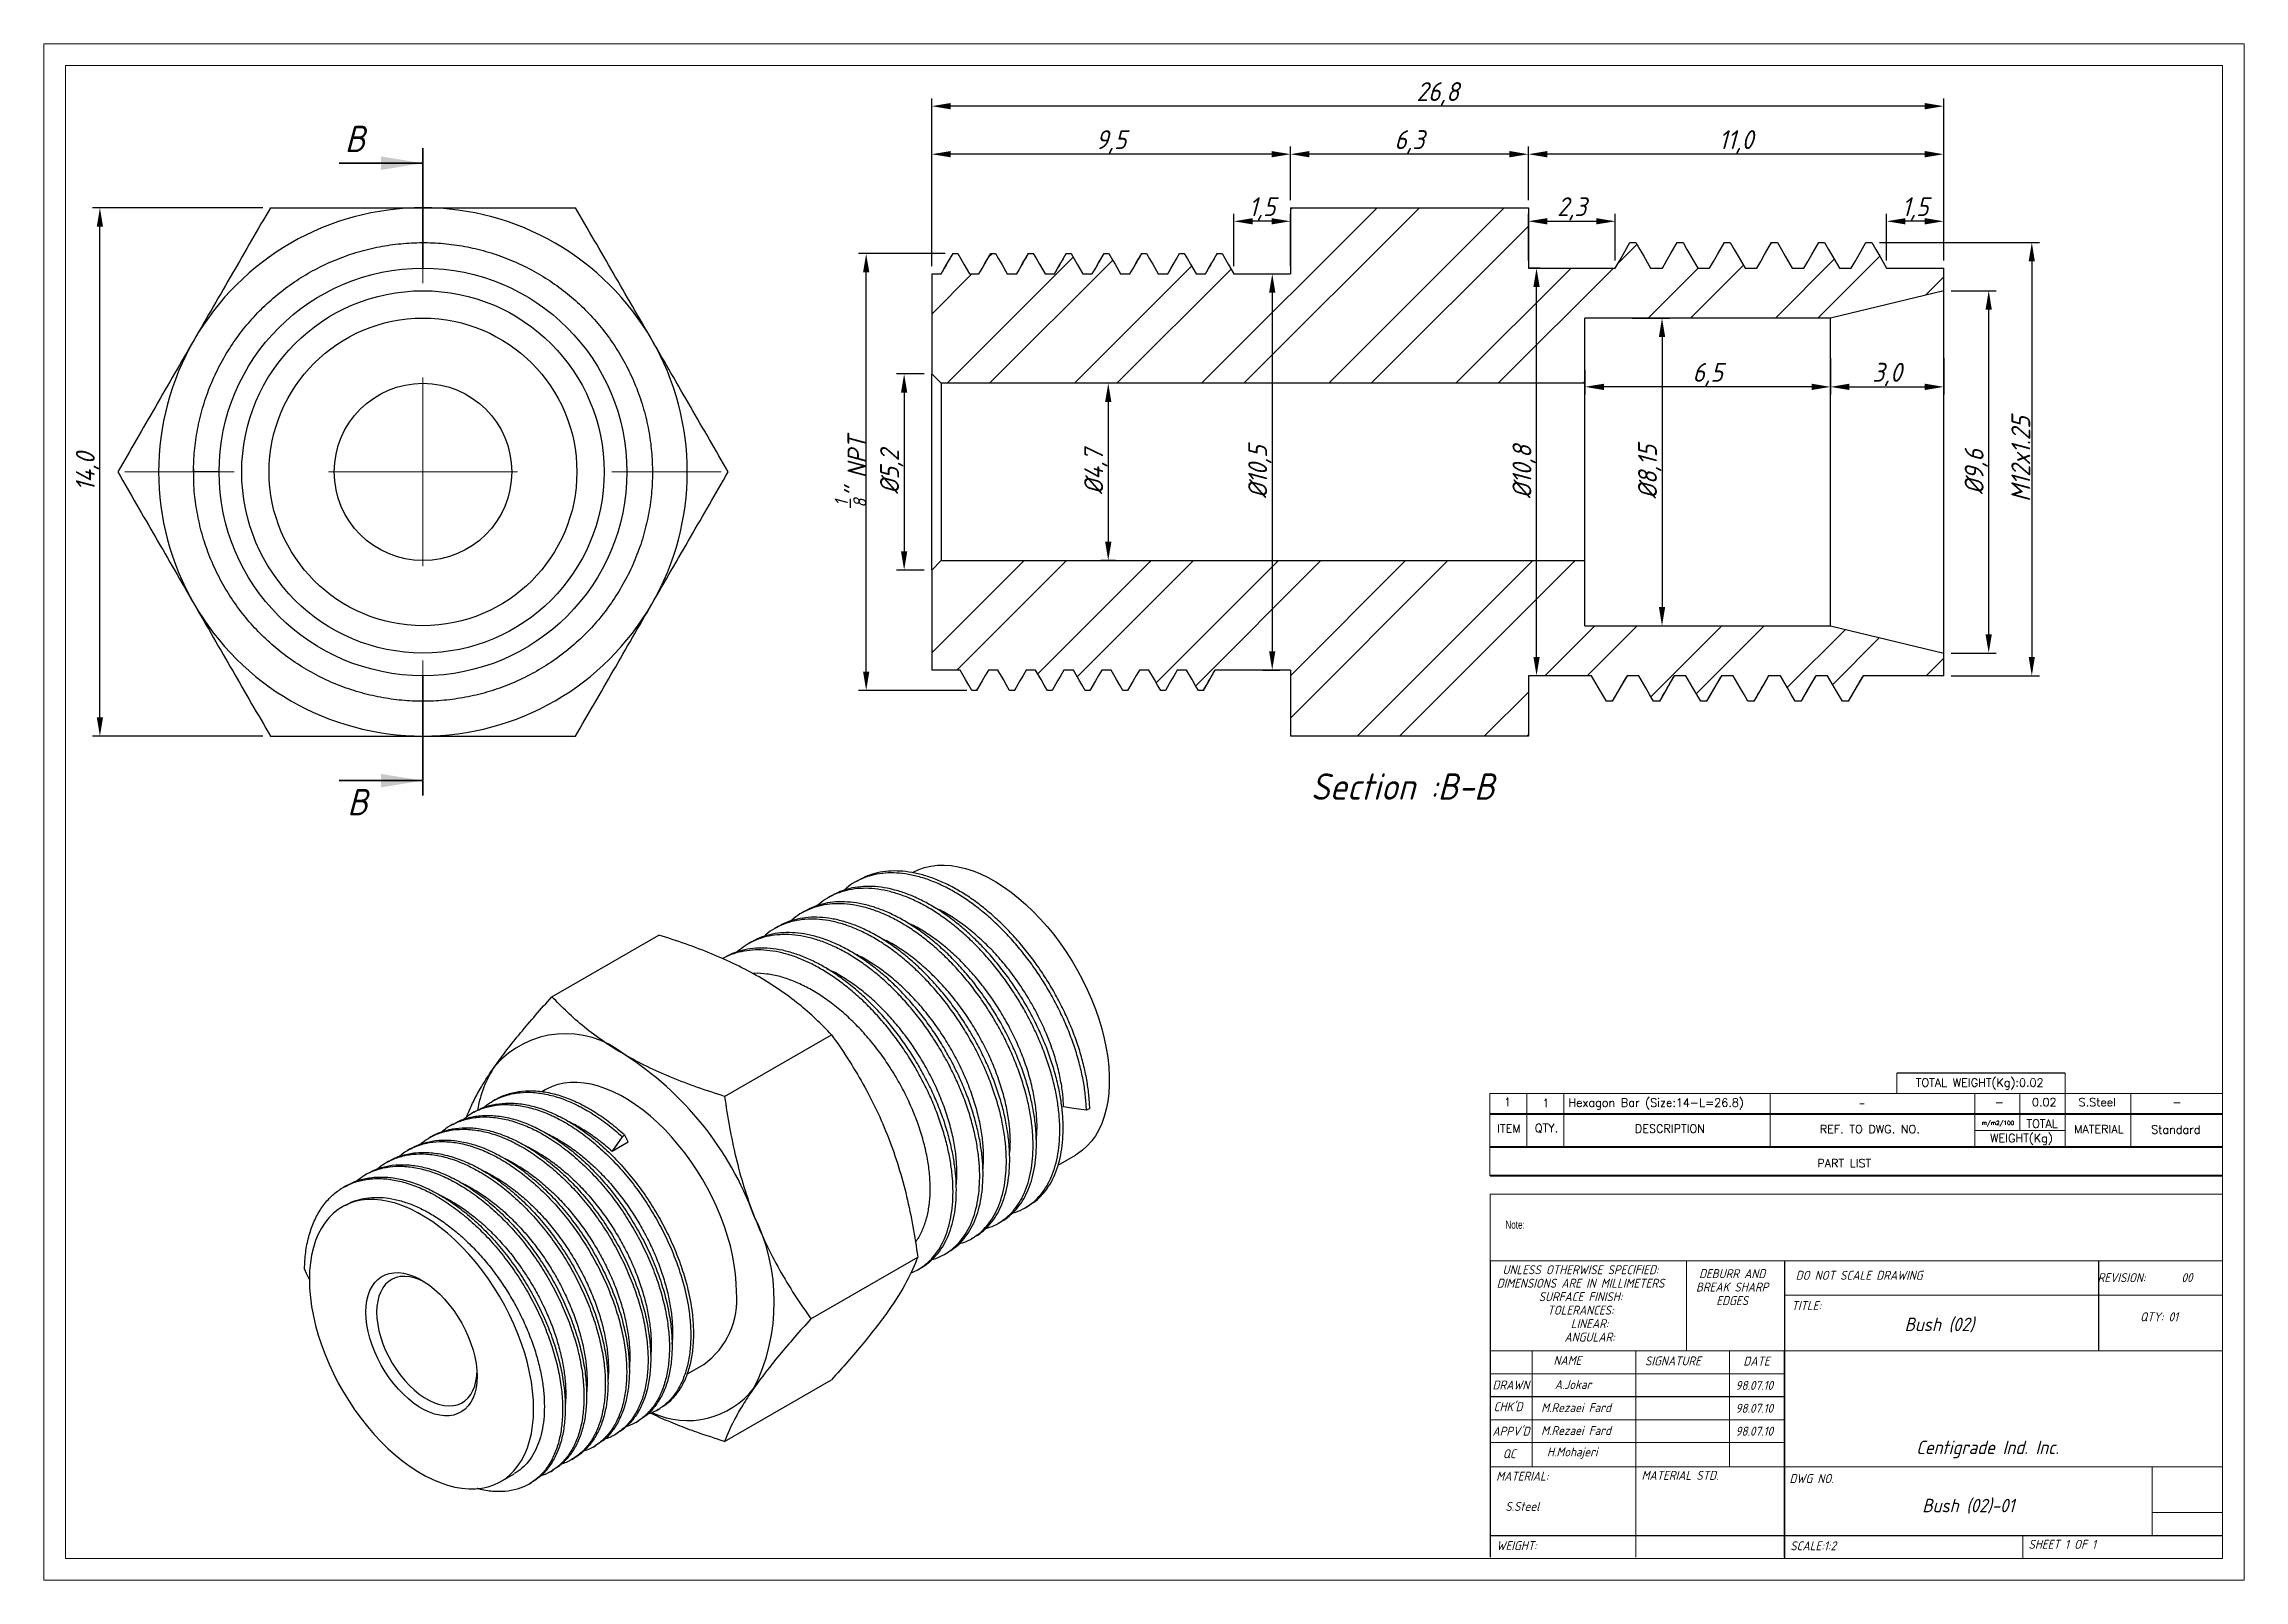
# Model space of a CAD drawing. Header units: millimetres. Extents: x 1419 to 2871, y 617 to 1285.
# Drawn here: x 1508.4 to 1566.7, y 617.3 to 658 of the extents above; entities that cross this region are included whole.
import ezdxf
from ezdxf.enums import TextEntityAlignment as Align

# ---------------------------------------------------------------- set-up
doc = ezdxf.new("R2010")
doc.units = ezdxf.units.MM
doc.linetypes.add('PHANTOM', pattern=[12.7, 6.35, -1.27, 1.27, -1.27, 1.27, -1.27])
doc.linetypes.add('SLD-Solid', pattern=[0])
doc.layers.add('title', color=7, linetype='Continuous', lineweight=15)
doc.styles.add('GENISO', font='geniso.shx', dxfattribs={"oblique": 15})
doc.styles.add('SLDTEXTSTYLE0', font='TXT', dxfattribs={"width": 0.75})
doc.styles.add('TITLE', font='romans.shx', dxfattribs={"height": 2.5})
doc.dimstyles.new('Scale', dxfattribs={"dimscale": 0.2, "dimtxt": 2.5, "dimasz": 2.5, "dimexe": 1, "dimexo": 1, "dimgap": 0.2, "dimtad": 1, "dimdec": 1, "dimzin": 0, "dimtxsty": 'GENISO', "dimcen": 2.5, "dimclrd": 1, "dimclre": 1, "dimclrt": 7, "dimadec": 0, "dimazin": 0, "dimtfac": 1, "dimtdec": 1, "dimtmove": 0, "dimatfit": 3, "dimfxl": 1, "dimtzin": 0, "dimlwd": -1, "dimlwe": -1, "dimarcsym": 0})
pattern_1 = [(45, (1506.442, 586.0565), (-1.6838, 1.6838), []), (45, (1507.5645, 586.0565), (-1.6838, 1.6838), [])]

msp = doc.modelspace()

# ---------------------------------------------------------------- texts
at = {"attachment_point": 5, "style": 'GENISO'}
for s, insert, char_height in [('B', (1516.663, 655.484), 0.7), ('Section :B-B', (1544.412, 638.324), 0.7), ('B', (1516.731, 637.912), 0.7), ('DIMENSIONS ARE IN MILLIMETERS', (1549.124, 625.165), 0.238), ('UNLESS OTHERWISE SPECIFIED:', (1549.124, 625.522), 0.238), ('BREAK SHARP', (1553.139, 625.062), 0.238), ('DEBURR AND', (1553.139, 625.419), 0.238), ('DO NOT SCALE DRAWING', (1556.501, 625.374), 0.238), ('REVISION:       00', (1564.075, 625.313), 0.238), ('SURFACE FINISH:', (1549.124, 624.808), 0.238), ('EDGES', (1553.139, 624.705), 0.238), ('TITLE:', (1555.103, 624.571), 0.238), ('TOLERANCES:', (1549.124, 624.451), 0.238), ('LINEAR:', (1549.365, 624.094), 0.238), ('Bush (02)', (1558.626, 624.056), 0.357), ('\\pxi-3,l4,t4;QTY:^I01', (1564.328, 624.275), 0.238), ('ANGULAR:', (1549.365, 623.737), 0.238), ('NAME', (1548.776, 623.12), 0.238), ('SIGNATURE', (1551.572, 623.106), 0.238), ('DATE', (1553.784, 623.1), 0.238), ('DRAWN', (1547.279, 622.468), 0.238), ('A.Jokar', (1548.927, 622.48), 0.238), ('98.07.10', (1553.725, 622.457), 0.238), ("CHK'D", (1547.205, 621.893), 0.238), ('M.Rezaei Fard', (1549.006, 621.868), 0.238), ('98.07.10', (1553.725, 621.851), 0.238), ("APPV'D", (1547.282, 621.244), 0.238), ('M.Rezaei Fard', (1549.006, 621.262), 0.238), ('98.07.10', (1553.725, 621.244), 0.238), ('QC', (1547.236, 620.647), 0.238), ('H.Mohajeri', (1548.905, 620.659), 0.238), ('Centigrade Ind. Inc.', (1559.902, 620.761), 0.35701), ('MATERIAL:', (1547.583, 620.052), 0.238), ('MATERIAL STD.', (1551.757, 620.073), 0.238), ('DWG NO.', (1555.242, 619.99), 0.238), ('S.Steel', (1547.583, 619.251), 0.238), ('Bush (02)-01', (1559.394, 619.257), 0.35701), ('WEIGHT:', (1547.432, 618.212), 0.238), ('SCALE:1:2', (1555.285, 618.207), 0.238), ('SHEET 1 OF 1', (1561.881, 618.246), 0.238)]:
    msp.add_mtext(s, dxfattribs=dict(at, insert=insert, char_height=char_height))
at = {"linetype": 'Continuous', "lineweight": 15, "insert": (1547.135, 626.821), "char_height": 0.2142, "attachment_point": 1, "style": 'SLDTEXTSTYLE0'}
msp.add_mtext('Note:', dxfattribs=at)
at = {"layer": 'title', "style": 'TITLE'}
for s, height, p in [('TOTAL WEIGHT(Kg):0.02', 0.2176, (1559.695, 630.465)), ('1', 0.218, (1548.203, 629.94)), ('-', 0.218, (1560.212, 629.962)), ('0.02', 0.2176, (1561.405, 629.962)), ('S.Steel', 0.2176, (1562.808, 629.962)), ('-', 0.218, (1564.922, 629.962)), ('ITEM', 0.2176, (1547.228, 629.265)), ('QTY.', 0.2176, (1548.222, 629.265)), ('DESCRIPTION', 0.2176, (1551.491, 629.261)), ('REF. TO DWG. NO.', 0.2176, (1556.784, 629.248)), ('m/m2/100', 0.1088, (1560.176, 629.404)), ('TOTAL', 0.2176, (1561.348, 629.393)), ('MATERIAL', 0.2176, (1562.85, 629.248)), ('Standard', 0.2176, (1564.888, 629.236)), ('WEIGHT(Kg)', 0.2176, (1560.801, 628.995)), ('PART LIST', 0.2176, (1556.107, 628.345))]:
    msp.add_text(s, height=height, dxfattribs=at).set_placement(p, align=Align.MIDDLE)
for s, height, p in [('1', 0.218, (1547.097, 629.859)), ('Hexagon Bar (Size:14-L=26.8)', 0.2176, (1548.803, 629.841)), ('-', 0.157, (1556.49, 629.851))]:
    msp.add_text(s, height=height, dxfattribs=at).set_placement(p)

# ---------------------------------------------------------------- blocks, each defined once
blk = doc.blocks.new('SW_CENTERMARKSYMBOL_0')
at = {"color": 0, "linetype": 'Continuous', "lineweight": 0}
for p, q in [((0, 20), (0, 31.6)), ((0, 0), (0, 10)), ((-20, 0), (-31.6, 0)), ((0, 0), (-10, 0)), ((0, 0), (0, -10)), ((0, 0), (10, 0)), ((20, 0), (31.6, 0)), ((0, -20), (0, -31.6))]:
    blk.add_line(p, q, dxfattribs=at)
blk = doc.blocks.new('*D100')
at = {"color": 1, "transparency": 16777216}
for p, q in [((1531.942, 652.111), (1531.942, 656.552)), ((1558.242, 656.352), (1532.442, 656.352)), ((1558.742, 652.261), (1558.742, 656.552))]:
    blk.add_line(p, q, dxfattribs=at)
for points in [[(1532.442, 656.435), (1532.442, 656.269), (1531.942, 656.352)], [(1558.242, 656.435), (1558.242, 656.269), (1558.742, 656.352)]]:
    blk.add_solid(points, dxfattribs=at)
at = {"layer": 'Defpoints', "color": 0, "transparency": 16777216}
for p in [(1531.942, 656.352), (1558.742, 652.061), (1531.942, 651.911)]:
    blk.add_point(p, dxfattribs=at)
at = {"color": 7, "transparency": 16777216, "insert": (1545.342, 656.68), "char_height": 0.5, "attachment_point": 5, "style": 'GENISO'}
blk.add_mtext('26,8', dxfattribs=at)
blk = doc.blocks.new('*D101')
at = {"color": 1, "transparency": 16777216}
for p, q in [((1547.742, 653.861), (1547.742, 655.279)), ((1558.242, 655.079), (1548.242, 655.079)), ((1558.742, 652.261), (1558.742, 655.279))]:
    blk.add_line(p, q, dxfattribs=at)
for points in [[(1548.242, 655.163), (1548.242, 654.996), (1547.742, 655.079)], [(1558.242, 655.163), (1558.242, 654.996), (1558.742, 655.079)]]:
    blk.add_solid(points, dxfattribs=at)
at = {"layer": 'Defpoints', "color": 0, "transparency": 16777216}
for p in [(1547.742, 655.079), (1547.742, 653.661), (1558.742, 652.061)]:
    blk.add_point(p, dxfattribs=at)
at = {"color": 7, "transparency": 16777216, "insert": (1553.242, 655.407), "char_height": 0.5, "attachment_point": 5, "style": 'GENISO'}
blk.add_mtext('11,0', dxfattribs=at)
blk = doc.blocks.new('*D102')
at = {"color": 1, "transparency": 16777216}
for p, q in [((1541.442, 653.861), (1541.442, 655.279)), ((1547.242, 655.079), (1541.942, 655.079)), ((1547.742, 653.861), (1547.742, 655.279))]:
    blk.add_line(p, q, dxfattribs=at)
for points in [[(1541.942, 655.163), (1541.942, 654.996), (1541.442, 655.079)], [(1547.242, 655.163), (1547.242, 654.996), (1547.742, 655.079)]]:
    blk.add_solid(points, dxfattribs=at)
at = {"layer": 'Defpoints', "color": 0, "transparency": 16777216}
for p in [(1541.442, 655.079), (1541.442, 653.661), (1547.742, 653.661)]:
    blk.add_point(p, dxfattribs=at)
at = {"color": 7, "transparency": 16777216, "insert": (1544.592, 655.407), "char_height": 0.5, "attachment_point": 5, "style": 'GENISO'}
blk.add_mtext('6,3', dxfattribs=at)
blk = doc.blocks.new('*D94')
at = {"color": 1, "transparency": 16777216}
for p, q in [((1531.942, 652.111), (1531.942, 655.279)), ((1540.942, 655.079), (1532.442, 655.079)), ((1541.442, 653.861), (1541.442, 655.279))]:
    blk.add_line(p, q, dxfattribs=at)
for points in [[(1532.442, 655.163), (1532.442, 654.996), (1531.942, 655.079)], [(1540.942, 655.163), (1540.942, 654.996), (1541.442, 655.079)]]:
    blk.add_solid(points, dxfattribs=at)
at = {"layer": 'Defpoints', "color": 0, "transparency": 16777216}
for p in [(1531.942, 655.079), (1541.442, 653.661), (1531.942, 651.911)]:
    blk.add_point(p, dxfattribs=at)
at = {"color": 7, "transparency": 16777216, "insert": (1536.692, 655.407), "char_height": 0.5, "attachment_point": 5, "style": 'GENISO'}
blk.add_mtext('9,5', dxfattribs=at)
blk = doc.blocks.new('*D103')
at = {"color": 1, "transparency": 16777216}
for p, q in [((1539.942, 652.111), (1539.942, 653.502)), ((1540.942, 653.302), (1540.442, 653.302)), ((1541.442, 652.111), (1541.442, 653.502))]:
    blk.add_line(p, q, dxfattribs=at)
for points in [[(1540.442, 653.385), (1540.442, 653.219), (1539.942, 653.302)], [(1540.942, 653.385), (1540.942, 653.219), (1541.442, 653.302)]]:
    blk.add_solid(points, dxfattribs=at)
at = {"layer": 'Defpoints', "color": 0, "transparency": 16777216}
for p in [(1539.942, 653.302), (1539.942, 651.911), (1541.442, 651.911)]:
    blk.add_point(p, dxfattribs=at)
at = {"color": 7, "transparency": 16777216, "insert": (1540.692, 653.63), "char_height": 0.5, "attachment_point": 5, "style": 'GENISO'}
blk.add_mtext('1,5', dxfattribs=at)
blk = doc.blocks.new('*D104')
at = {"color": 1, "transparency": 16777216}
for p, q in [((1547.742, 652.261), (1547.742, 653.502)), ((1548.242, 653.302), (1549.542, 653.302)), ((1550.042, 652.261), (1550.042, 653.502))]:
    blk.add_line(p, q, dxfattribs=at)
for points in [[(1548.242, 653.385), (1548.242, 653.219), (1547.742, 653.302)], [(1549.542, 653.385), (1549.542, 653.219), (1550.042, 653.302)]]:
    blk.add_solid(points, dxfattribs=at)
at = {"layer": 'Defpoints', "color": 0, "transparency": 16777216}
for p in [(1550.042, 653.302), (1547.742, 652.061), (1550.042, 652.061)]:
    blk.add_point(p, dxfattribs=at)
at = {"color": 7, "transparency": 16777216, "insert": (1548.892, 653.63), "char_height": 0.5, "attachment_point": 5, "style": 'GENISO'}
blk.add_mtext('2,3', dxfattribs=at)
blk = doc.blocks.new('*D105')
at = {"color": 1, "transparency": 16777216}
for p, q in [((1537.227, 649.011), (1536.416, 649.011)), ((1536.616, 648.511), (1536.616, 644.811)), ((1536.804, 644.311), (1536.416, 644.311))]:
    blk.add_line(p, q, dxfattribs=at)
for points in [[(1536.533, 648.511), (1536.7, 648.511), (1536.616, 649.011)], [(1536.533, 644.811), (1536.7, 644.811), (1536.616, 644.311)]]:
    blk.add_solid(points, dxfattribs=at)
at = {"layer": 'Defpoints', "color": 0, "transparency": 16777216}
for p in [(1537.427, 649.011), (1536.616, 644.311), (1537.004, 644.311)]:
    blk.add_point(p, dxfattribs=at)
at = {"color": 7, "transparency": 16777216, "insert": (1536.289, 646.661), "char_height": 0.5, "attachment_point": 5, "rotation": 90, "style": 'GENISO'}
blk.add_mtext('%%C4,7', dxfattribs=at)
blk = doc.blocks.new('*D106')
at = {"color": 1, "transparency": 16777216}
for p, q in [((1550.495, 650.736), (1551.482, 650.736)), ((1551.282, 650.236), (1551.282, 643.086)), ((1550.495, 642.586), (1551.482, 642.586))]:
    blk.add_line(p, q, dxfattribs=at)
for points in [[(1551.199, 650.236), (1551.366, 650.236), (1551.282, 650.736)], [(1551.199, 643.086), (1551.366, 643.086), (1551.282, 642.586)]]:
    blk.add_solid(points, dxfattribs=at)
at = {"layer": 'Defpoints', "color": 0, "transparency": 16777216}
for p in [(1550.295, 650.736), (1550.295, 642.586), (1551.282, 642.586)]:
    blk.add_point(p, dxfattribs=at)
at = {"color": 7, "transparency": 16777216, "insert": (1550.955, 646.661), "char_height": 0.5, "attachment_point": 5, "rotation": 90, "style": 'GENISO'}
blk.add_mtext('%%C8,15', dxfattribs=at)
blk = doc.blocks.new('*D107')
at = {"color": 1, "transparency": 16777216}
for p, q in [((1558.942, 651.461), (1560.134, 651.461)), ((1559.934, 642.361), (1559.934, 650.961)), ((1558.942, 641.861), (1560.134, 641.861))]:
    blk.add_line(p, q, dxfattribs=at)
for points in [[(1559.85, 650.961), (1560.017, 650.961), (1559.934, 651.461)], [(1559.85, 642.361), (1560.017, 642.361), (1559.934, 641.861)]]:
    blk.add_solid(points, dxfattribs=at)
at = {"layer": 'Defpoints', "color": 0, "transparency": 16777216}
for p in [(1558.742, 651.461), (1559.934, 651.461), (1558.742, 641.861)]:
    blk.add_point(p, dxfattribs=at)
at = {"color": 7, "transparency": 16777216, "insert": (1559.606, 646.661), "char_height": 0.5, "attachment_point": 5, "rotation": 90, "style": 'GENISO'}
blk.add_mtext('%%C9,6', dxfattribs=at)
blk = doc.blocks.new('*D108')
at = {"color": 1, "transparency": 16777216}
for p, q in [((1557.039, 652.737), (1561.275, 652.737)), ((1561.075, 652.237), (1561.075, 641.761)), ((1558.942, 641.261), (1561.275, 641.261))]:
    blk.add_line(p, q, dxfattribs=at)
for points in [[(1560.991, 652.237), (1561.158, 652.237), (1561.075, 652.737)], [(1560.991, 641.761), (1561.158, 641.761), (1561.075, 641.261)]]:
    blk.add_solid(points, dxfattribs=at)
at = {"layer": 'Defpoints', "color": 0, "transparency": 16777216}
for p in [(1556.839, 652.737), (1558.742, 641.261), (1561.075, 641.261)]:
    blk.add_point(p, dxfattribs=at)
at = {"color": 7, "transparency": 16777216, "insert": (1560.784, 646.999), "char_height": 0.5, "attachment_point": 5, "rotation": 90, "style": 'GENISO'}
blk.add_mtext('M12x1.25', dxfattribs=at)
blk = doc.blocks.new('*D109')
at = {"color": 1, "transparency": 16777216}
for p, q in [((1540.709, 651.911), (1541.159, 651.911)), ((1540.959, 651.411), (1540.959, 641.911)), ((1540.709, 641.411), (1541.159, 641.411))]:
    blk.add_line(p, q, dxfattribs=at)
for points in [[(1540.876, 651.411), (1541.042, 651.411), (1540.959, 651.911)], [(1540.876, 641.911), (1541.042, 641.911), (1540.959, 641.411)]]:
    blk.add_solid(points, dxfattribs=at)
at = {"layer": 'Defpoints', "color": 0, "transparency": 16777216}
for p in [(1540.509, 651.911), (1540.509, 641.411), (1540.959, 641.411)]:
    blk.add_point(p, dxfattribs=at)
at = {"color": 7, "transparency": 16777216, "insert": (1540.632, 646.661), "char_height": 0.5, "attachment_point": 5, "rotation": 90, "style": 'GENISO'}
blk.add_mtext('%%C10,5', dxfattribs=at)
blk = doc.blocks.new('*D95')
at = {"color": 1, "transparency": 16777216}
for p, q in [((1548.052, 652.061), (1547.759, 652.061)), ((1547.959, 641.761), (1547.959, 651.561)), ((1548.38, 641.261), (1547.759, 641.261))]:
    blk.add_line(p, q, dxfattribs=at)
for points in [[(1547.876, 651.561), (1548.042, 651.561), (1547.959, 652.061)], [(1547.876, 641.761), (1548.042, 641.761), (1547.959, 641.261)]]:
    blk.add_solid(points, dxfattribs=at)
at = {"layer": 'Defpoints', "color": 0, "transparency": 16777216}
for p in [(1547.959, 652.061), (1548.252, 652.061), (1548.58, 641.261)]:
    blk.add_point(p, dxfattribs=at)
at = {"color": 7, "transparency": 16777216, "insert": (1547.631, 646.661), "char_height": 0.5, "attachment_point": 5, "rotation": 90, "style": 'GENISO'}
blk.add_mtext('%%C10,8', dxfattribs=at)
blk = doc.blocks.new('*D96')
at = {"color": 1, "transparency": 16777216}
for p, q in [((1531.742, 649.261), (1531.011, 649.261)), ((1531.211, 648.761), (1531.211, 644.561)), ((1531.742, 644.061), (1531.011, 644.061))]:
    blk.add_line(p, q, dxfattribs=at)
for points in [[(1531.127, 648.761), (1531.294, 648.761), (1531.211, 649.261)], [(1531.127, 644.561), (1531.294, 644.561), (1531.211, 644.061)]]:
    blk.add_solid(points, dxfattribs=at)
at = {"layer": 'Defpoints', "color": 0, "transparency": 16777216}
for p in [(1531.942, 649.261), (1531.211, 644.061), (1531.942, 644.061)]:
    blk.add_point(p, dxfattribs=at)
at = {"color": 7, "transparency": 16777216, "insert": (1530.883, 646.661), "char_height": 0.5, "attachment_point": 5, "rotation": 90, "style": 'GENISO'}
blk.add_mtext('%%C5,2', dxfattribs=at)
blk = doc.blocks.new('*D97')
at = {"color": 1, "transparency": 16777216}
for p, q in [((1557.23, 652.261), (1557.23, 653.502)), ((1558.242, 653.302), (1557.73, 653.302)), ((1558.742, 652.261), (1558.742, 653.502))]:
    blk.add_line(p, q, dxfattribs=at)
for points in [[(1557.73, 653.385), (1557.73, 653.219), (1557.23, 653.302)], [(1558.242, 653.385), (1558.242, 653.219), (1558.742, 653.302)]]:
    blk.add_solid(points, dxfattribs=at)
at = {"layer": 'Defpoints', "color": 0, "transparency": 16777216}
for p in [(1557.23, 653.302), (1557.23, 652.061), (1558.742, 652.061)]:
    blk.add_point(p, dxfattribs=at)
at = {"color": 7, "transparency": 16777216, "insert": (1557.986, 653.63), "char_height": 0.5, "attachment_point": 5, "style": 'GENISO'}
blk.add_mtext('1,5', dxfattribs=at)
blk = doc.blocks.new('*D98')
at = {"color": 1, "transparency": 16777216}
for p, q in [((1532.298, 652.446), (1530.005, 652.446)), ((1530.205, 641.37), (1530.205, 651.946)), ((1532.867, 640.87), (1530.005, 640.87))]:
    blk.add_line(p, q, dxfattribs=at)
for points in [[(1530.122, 651.946), (1530.289, 651.946), (1530.205, 652.446)], [(1530.122, 641.37), (1530.289, 641.37), (1530.205, 640.87)]]:
    blk.add_solid(points, dxfattribs=at)
at = {"layer": 'Defpoints', "color": 0, "transparency": 16777216}
for p in [(1530.205, 652.446), (1532.498, 652.446), (1533.067, 640.87)]:
    blk.add_point(p, dxfattribs=at)
at = {"color": 7, "transparency": 16777216, "insert": (1529.792, 646.658), "char_height": 0.5, "attachment_point": 5, "rotation": 90, "style": 'GENISO'}
blk.add_mtext('{\\H0.7x;\\S1/8;}" NPT', dxfattribs=at)
blk = doc.blocks.new('*D99')
at = {"color": 1, "transparency": 16777216}
for p, q in [((1549.242, 649.37), (1549.242, 648.715)), ((1555.742, 649.37), (1555.742, 648.715)), ((1555.242, 648.915), (1549.742, 648.915))]:
    blk.add_line(p, q, dxfattribs=at)
for points in [[(1549.742, 648.998), (1549.742, 648.831), (1549.242, 648.915)], [(1555.242, 648.998), (1555.242, 648.831), (1555.742, 648.915)]]:
    blk.add_solid(points, dxfattribs=at)
at = {"layer": 'Defpoints', "color": 0, "transparency": 16777216}
for p in [(1549.242, 649.57), (1555.742, 649.57), (1549.242, 648.915)]:
    blk.add_point(p, dxfattribs=at)
at = {"color": 7, "transparency": 16777216, "insert": (1552.492, 649.242), "char_height": 0.5, "attachment_point": 5, "style": 'GENISO'}
blk.add_mtext('6,5', dxfattribs=at)
blk = doc.blocks.new('*D110')
at = {"color": 1, "transparency": 16777216}
for p, q in [((1555.742, 649.673), (1555.742, 648.715)), ((1558.742, 649.673), (1558.742, 648.715)), ((1556.242, 648.915), (1558.242, 648.915))]:
    blk.add_line(p, q, dxfattribs=at)
for points in [[(1556.242, 648.998), (1556.242, 648.831), (1555.742, 648.915)], [(1558.242, 648.998), (1558.242, 648.831), (1558.742, 648.915)]]:
    blk.add_solid(points, dxfattribs=at)
at = {"layer": 'Defpoints', "color": 0, "transparency": 16777216}
for p in [(1555.742, 649.873), (1558.742, 649.873), (1558.742, 648.915)]:
    blk.add_point(p, dxfattribs=at)
at = {"color": 7, "transparency": 16777216, "insert": (1557.242, 649.242), "char_height": 0.5, "attachment_point": 5, "style": 'GENISO'}
blk.add_mtext('3,0', dxfattribs=at)
blk = doc.blocks.new('*D111')
at = {"color": 1, "transparency": 16777216}
for p, q in [((1514.226, 653.661), (1509.712, 653.661)), ((1509.912, 640.161), (1509.912, 653.161)), ((1514.226, 639.661), (1509.712, 639.661))]:
    blk.add_line(p, q, dxfattribs=at)
for points in [[(1509.829, 653.161), (1509.995, 653.161), (1509.912, 653.661)], [(1509.829, 640.161), (1509.995, 640.161), (1509.912, 639.661)]]:
    blk.add_solid(points, dxfattribs=at)
at = {"layer": 'Defpoints', "color": 0, "transparency": 16777216}
for p in [(1509.912, 653.661), (1514.426, 653.661), (1514.426, 639.661)]:
    blk.add_point(p, dxfattribs=at)
at = {"color": 7, "transparency": 16777216, "insert": (1509.584, 646.661), "char_height": 0.5, "attachment_point": 5, "rotation": 90, "style": 'GENISO'}
blk.add_mtext('14,0', dxfattribs=at)

# ---------------------------------------------------------------- dimensions: what is measured, and where the dimension line sits
for base, p1, p2, picture, middle in [((1531.942, 656.352), (1558.742, 652.061), (1531.942, 651.911), '*D100', (1545.342, 656.68)), ((1531.942, 655.079), (1541.442, 653.661), (1531.942, 651.911), '*D94', (1536.692, 655.407)), ((1541.442, 655.079), (1547.742, 653.661), (1541.442, 653.661), '*D102', (1544.592, 655.407)), ((1547.742, 655.079), (1558.742, 652.061), (1547.742, 653.661), '*D101', (1553.242, 655.407)), ((1539.942, 653.302), (1541.442, 651.911), (1539.942, 651.911), '*D103', (1540.692, 653.63)), ((1550.042, 653.302), (1547.742, 652.061), (1550.042, 652.061), '*D104', (1548.892, 653.63)), ((1557.23, 653.302), (1558.742, 652.061), (1557.23, 652.061), '*D97', (1557.986, 653.63)), ((1558.742, 648.915), (1555.742, 649.873), (1558.742, 649.873), '*D110', (1557.242, 649.242)), ((1549.242, 648.915), (1555.742, 649.57), (1549.242, 649.57), '*D99', (1552.492, 649.242))]:
    dim = msp.add_linear_dim(base=base, p1=p1, p2=p2, dimstyle='Scale')
    dim.commit()
    dim.dimension.update_dxf_attribs({"geometry": picture, "text_midpoint": middle})
dim = msp.add_linear_dim(base=(1509.912, 653.661), p1=(1514.426, 639.661), p2=(1514.426, 653.661), angle=90, dimstyle='Scale')
dim.commit()
dim.dimension.update_dxf_attribs({"geometry": '*D111', "text_midpoint": (1509.584, 646.661)})
for base, p1, p2, text, picture, middle in [((1561.075, 641.261), (1556.839, 652.737), (1558.742, 641.261), 'M12x1.25', '*D108', (1560.784, 646.999)), ((1530.205, 652.446), (1533.067, 640.87), (1532.498, 652.446), '{\\H0.7x;\\S1/8;}" NPT', '*D98', (1529.792, 646.658)), ((1547.959, 652.061), (1548.58, 641.261), (1548.252, 652.061), '%%C<>', '*D95', (1547.631, 646.661)), ((1540.959, 641.411), (1540.509, 651.911), (1540.509, 641.411), '%%C<>', '*D109', (1540.632, 646.661)), ((1559.934, 651.461), (1558.742, 641.861), (1558.742, 651.461), '%%C<>', '*D107', (1559.606, 646.661)), ((1551.282, 642.586), (1550.295, 650.736), (1550.295, 642.586), '%%C8,15', '*D106', (1550.955, 646.661)), ((1531.211, 644.061), (1531.942, 649.261), (1531.942, 644.061), '%%C<>', '*D96', (1530.883, 646.661)), ((1536.616, 644.311), (1537.427, 649.011), (1537.004, 644.311), '%%C<>', '*D105', (1536.289, 646.661))]:
    dim = msp.add_linear_dim(base=base, p1=p1, p2=p2, angle=90, text=text, dimstyle='Scale')
    dim.commit()
    dim.dimension.update_dxf_attribs({"geometry": picture, "text_midpoint": middle})

# ---------------------------------------------------------------- hatches: boundary and pattern name
at = {"linetype": 'Continuous', "lineweight": 18}
h = msp.add_hatch(dxfattribs=at)
h.set_pattern_fill('ANSI32', color=256, scale=0.25, style=0)
h.set_pattern_definition(pattern_1)
h.paths.add_polyline_path([(1541.442, 651.911), (1539.942, 651.911), (1539.63, 652.452), (1539.505, 652.452), (1539.192, 651.911), (1538.942, 651.911), (1538.63, 652.452), (1538.505, 652.452), (1538.192, 651.911), (1537.942, 651.911), (1537.63, 652.452), (1537.505, 652.452), (1537.192, 651.911), (1536.942, 651.911), (1536.63, 652.452), (1536.505, 652.452), (1536.192, 651.911), (1535.942, 651.911), (1535.63, 652.452), (1535.505, 652.452), (1535.192, 651.911), (1534.942, 651.911), (1534.63, 652.452), (1534.505, 652.452), (1534.192, 651.911), (1533.942, 651.911), (1533.63, 652.452), (1533.505, 652.452), (1533.192, 651.911), (1532.942, 651.911), (1532.63, 652.452), (1532.505, 652.452), (1532.192, 651.911), (1531.942, 651.911), (1531.942, 649.261), (1532.192, 649.011), (1549.242, 649.011), (1549.242, 650.736), (1555.742, 650.736), (1558.742, 651.461), (1558.742, 652.061), (1557.23, 652.061), (1556.839, 652.737), (1556.683, 652.737), (1556.292, 652.061), (1555.98, 652.061), (1555.589, 652.737), (1555.433, 652.737), (1555.042, 652.061), (1554.73, 652.061), (1554.339, 652.737), (1554.183, 652.737), (1553.792, 652.061), (1553.48, 652.061), (1553.089, 652.737), (1552.933, 652.737), (1552.542, 652.061), (1552.23, 652.061), (1551.839, 652.737), (1551.683, 652.737), (1551.292, 652.061), (1550.98, 652.061), (1550.589, 652.737), (1550.433, 652.737), (1550.042, 652.061), (1547.742, 652.061), (1547.742, 653.661), (1541.442, 653.661)], flags=0)
h = msp.add_hatch(dxfattribs=at)
h.set_pattern_fill('ANSI32', color=256, scale=0.25, style=0)
h.set_pattern_definition(pattern_1)
h.paths.add_polyline_path([(1541.442, 639.661), (1547.742, 639.661), (1547.742, 641.261), (1549.417, 641.261), (1549.808, 640.584), (1549.964, 640.584), (1550.355, 641.261), (1550.667, 641.261), (1551.058, 640.584), (1551.214, 640.584), (1551.605, 641.261), (1551.917, 641.261), (1552.308, 640.584), (1552.464, 640.584), (1552.855, 641.261), (1553.167, 641.261), (1553.558, 640.584), (1553.714, 640.584), (1554.105, 641.261), (1554.417, 641.261), (1554.808, 640.584), (1554.964, 640.584), (1555.355, 641.261), (1555.667, 641.261), (1556.058, 640.584), (1556.214, 640.584), (1556.605, 641.261), (1558.742, 641.261), (1558.742, 641.861), (1555.742, 642.586), (1549.242, 642.586), (1549.242, 644.311), (1532.192, 644.311), (1531.942, 644.061), (1531.942, 641.411), (1532.692, 641.411), (1533.005, 640.87), (1533.13, 640.87), (1533.442, 641.411), (1533.692, 641.411), (1534.005, 640.87), (1534.13, 640.87), (1534.442, 641.411), (1534.692, 641.411), (1535.005, 640.87), (1535.13, 640.87), (1535.442, 641.411), (1535.692, 641.411), (1536.005, 640.87), (1536.13, 640.87), (1536.442, 641.411), (1536.692, 641.411), (1537.005, 640.87), (1537.13, 640.87), (1537.442, 641.411), (1537.692, 641.411), (1538.005, 640.87), (1538.13, 640.87), (1538.442, 641.411), (1538.692, 641.411), (1539.005, 640.87), (1539.13, 640.87), (1539.442, 641.411), (1541.442, 641.411)], flags=0)

# ---------------------------------------------------------------- linework, layer by layer
at = {"linetype": 'PHANTOM', "lineweight": 35}
for p, q in [((1518.468, 652.063), (1518.468, 655.238)), ((1518.468, 638.084), (1518.468, 641.26))]:
    msp.add_line(p, q, dxfattribs=at)
at = {"linetype": 'Continuous', "lineweight": 35}
for p, q in [((1516.245, 654.841), (1518.468, 654.841)), ((1516.245, 638.481), (1518.468, 638.481))]:
    msp.add_line(p, q, dxfattribs=at)
at = {"linetype": 'Continuous', "lineweight": 25}
for p, q in [((1541.442, 653.661), (1541.442, 651.911)), ((1541.442, 653.661), (1547.742, 653.661)), ((1547.742, 653.661), (1547.742, 652.061)), ((1550.433, 652.737), (1550.589, 652.737)), ((1551.683, 652.737), (1551.839, 652.737)), ((1552.933, 652.737), (1553.089, 652.737)), ((1554.183, 652.737), (1554.339, 652.737)), ((1555.433, 652.737), (1555.589, 652.737)), ((1556.683, 652.737), (1556.839, 652.737)), ((1532.498, 652.443), (1532.505, 652.452)), ((1532.505, 652.452), (1532.63, 652.452)), ((1533.505, 652.452), (1533.63, 652.452)), ((1534.498, 652.442), (1534.505, 652.452)), ((1534.505, 652.452), (1534.63, 652.452)), ((1535.505, 652.452), (1535.63, 652.452)), ((1536.498, 652.44), (1536.505, 652.452)), ((1536.505, 652.452), (1536.63, 652.452)), ((1537.505, 652.452), (1537.63, 652.452)), ((1538.505, 652.452), (1538.63, 652.452)), ((1539.505, 652.452), (1539.63, 652.452)), ((1547.742, 652.061), (1550.042, 652.061)), ((1550.98, 652.061), (1551.292, 652.061)), ((1552.23, 652.061), (1552.542, 652.061)), ((1553.48, 652.061), (1553.792, 652.061)), ((1554.73, 652.061), (1555.042, 652.061)), ((1555.98, 652.061), (1556.292, 652.061)), ((1557.23, 652.061), (1558.742, 652.061)), ((1558.742, 651.461), (1558.742, 652.061)), ((1531.942, 651.911), (1531.942, 649.261)), ((1531.942, 651.911), (1532.192, 651.911)), ((1532.942, 651.911), (1533.192, 651.911)), ((1533.942, 651.911), (1534.192, 651.911)), ((1534.942, 651.911), (1535.192, 651.911)), ((1535.942, 651.911), (1536.192, 651.911)), ((1536.942, 651.911), (1537.192, 651.911)), ((1537.942, 651.911), (1538.192, 651.911)), ((1538.942, 651.911), (1539.192, 651.911)), ((1539.942, 651.911), (1541.442, 651.911)), ((1558.742, 651.461), (1555.742, 650.736)), ((1558.742, 641.861), (1558.742, 651.461)), ((1555.742, 650.736), (1549.242, 650.736)), ((1549.242, 649.011), (1549.242, 650.736)), ((1555.742, 642.586), (1555.742, 650.736)), ((1531.942, 649.261), (1532.192, 649.011)), ((1531.942, 644.061), (1531.942, 649.261)), ((1549.242, 649.011), (1532.192, 649.011)), ((1532.192, 649.011), (1532.192, 644.311)), ((1549.242, 644.311), (1549.242, 649.011)), ((1513.068, 646.661), (1512.391, 646.661)), ((1532.192, 644.311), (1531.942, 644.061)), ((1531.942, 644.061), (1531.942, 641.411)), ((1532.192, 644.311), (1549.242, 644.311)), ((1549.242, 642.586), (1549.242, 644.311)), ((1549.242, 642.586), (1555.742, 642.586)), ((1555.742, 642.586), (1558.742, 641.861)), ((1558.742, 641.261), (1558.742, 641.861)), ((1532.692, 641.411), (1531.942, 641.411)), ((1533.692, 641.411), (1533.442, 641.411)), ((1534.692, 641.411), (1534.442, 641.411)), ((1535.692, 641.411), (1535.442, 641.411)), ((1536.692, 641.411), (1536.442, 641.411)), ((1537.692, 641.411), (1537.442, 641.411)), ((1538.692, 641.411), (1538.442, 641.411)), ((1541.442, 641.411), (1539.442, 641.411)), ((1541.442, 641.411), (1541.442, 639.661)), ((1549.417, 641.261), (1547.742, 641.261)), ((1547.742, 641.261), (1547.742, 639.661)), ((1550.667, 641.261), (1550.355, 641.261)), ((1551.917, 641.261), (1551.605, 641.261)), ((1553.167, 641.261), (1552.855, 641.261)), ((1554.417, 641.261), (1554.105, 641.261)), ((1555.667, 641.261), (1555.355, 641.261)), ((1558.742, 641.261), (1556.605, 641.261)), ((1533.13, 640.87), (1533.005, 640.87)), ((1534.13, 640.87), (1534.005, 640.87)), ((1535.13, 640.87), (1535.005, 640.87)), ((1536.13, 640.87), (1536.005, 640.87)), ((1537.13, 640.87), (1537.005, 640.87)), ((1538.13, 640.87), (1538.005, 640.87)), ((1539.13, 640.87), (1539.005, 640.87)), ((1539.13, 640.87), (1539.137, 640.885)), ((1549.964, 640.584), (1549.808, 640.584)), ((1549.975, 640.602), (1549.964, 640.584)), ((1551.214, 640.584), (1551.058, 640.584)), ((1551.225, 640.597), (1551.214, 640.584)), ((1552.464, 640.584), (1552.308, 640.584)), ((1552.475, 640.599), (1552.464, 640.584)), ((1553.714, 640.584), (1553.558, 640.584)), ((1554.964, 640.584), (1554.808, 640.584)), ((1554.975, 640.598), (1554.964, 640.584)), ((1556.214, 640.584), (1556.058, 640.584)), ((1556.225, 640.599), (1556.214, 640.584)), ((1547.742, 639.661), (1541.442, 639.661)), ((1529.994, 635.838), (1529.906, 635.787)), ((1529.287, 635.43), (1529.199, 635.379)), ((1527.873, 634.614), (1527.784, 634.563)), ((1528.58, 635.022), (1528.491, 634.971)), ((1521.884, 632.756), (1524.713, 634.389)), ((1527.165, 634.206), (1527.077, 634.154)), ((1526.458, 633.797), (1526.402, 633.765)), ((1526.457, 630.116), (1529.285, 631.749)), ((1520.391, 630.031), (1520.32, 629.99)), ((1521.703, 630.289), (1521.614, 630.237)), ((1519.259, 629.378), (1519.189, 629.337)), ((1519.825, 629.704), (1519.754, 629.664)), ((1536.127, 629.797), (1536.039, 629.746)), ((1518.128, 628.725), (1518.057, 628.684)), ((1518.694, 629.051), (1518.623, 629.01)), ((1523.747, 629.048), (1523.476, 628.665)), ((1523.476, 628.665), (1523.9, 628.909)), ((1523.818, 629.089), (1523.747, 629.048)), ((1523.9, 628.909), (1523.818, 629.089)), ((1517.562, 628.398), (1517.491, 628.357)), ((1535.286, 628.292), (1535.749, 628.559)), ((1516.431, 627.745), (1516.36, 627.704)), ((1516.997, 628.072), (1516.926, 628.031)), ((1516.4, 627.227), (1516.329, 627.186)), ((1534.413, 627.163), (1534.501, 627.214)), ((1532.999, 626.347), (1533.087, 626.398)), ((1533.706, 626.755), (1533.794, 626.806)), ((1528.743, 624.224), (1531.571, 625.857)), ((1532.291, 625.938), (1532.38, 625.989)), ((1531.584, 625.53), (1531.673, 625.581)), ((1525.458, 622.757), (1525.903, 623.014)), ((1526.457, 620.971), (1529.285, 622.604)), ((1524.67, 621.802), (1524.74, 621.843)), ((1523.538, 621.149), (1523.609, 621.19)), ((1524.104, 621.475), (1524.175, 621.516)), ((1522.407, 620.496), (1522.478, 620.537)), ((1522.973, 620.822), (1523.044, 620.863)), ((1520.529, 619.912), (1520.882, 620.116)), ((1521.841, 620.169), (1521.912, 620.21)), ((1521.275, 619.843), (1521.346, 619.883))]:
    msp.add_line(p, q, dxfattribs=at)
for p, q in [((1561.957, 630.733), (1557.499, 630.733)), ((1546.731, 625.762), (1546.731, 617.908)), ((1554.528, 625.762), (1554.528, 617.872)), ((1562.852, 623.37), (1562.852, 625.762)), ((1554.528, 617.908), (1554.528, 623.37)), ((1554.528, 622.156), (1546.731, 622.156)), ((1546.731, 618.479), (1566.124, 618.479))]:
    msp.add_line(p, q)
at = {"linetype": 'SLD-Solid', "lineweight": 15}
for p, q in [((1546.731, 627.525), (1566.124, 627.525)), ((1546.731, 627.525), (1546.731, 625.762)), ((1546.731, 625.762), (1566.124, 625.762)), ((1551.929, 625.762), (1551.929, 623.37)), ((1566.124, 624.852), (1554.528, 624.852)), ((1566.124, 623.37), (1546.731, 623.37)), ((1547.845, 623.37), (1547.845, 620.3)), ((1550.585, 623.37), (1550.585, 617.908)), ((1553.071, 623.37), (1553.071, 620.3)), ((1554.528, 622.763), (1546.731, 622.763)), ((1554.528, 621.549), (1546.731, 621.549)), ((1554.528, 620.942), (1546.731, 620.942)), ((1548.216, 620.3), (1546.731, 620.3)), ((1548.216, 620.3), (1566.124, 620.3)), ((1564.267, 618.479), (1564.267, 620.3)), ((1566.124, 619.086), (1564.267, 619.086)), ((1560.84, 617.872), (1560.84, 618.479))]:
    msp.add_line(p, q, dxfattribs=at)
for points in [[(1508.431, 658), (1566.695, 658), (1566.695, 617.301), (1508.431, 617.301)], [(1509.002, 657.429), (1566.124, 657.429), (1566.124, 617.872), (1509.002, 617.872)]]:
    msp.add_lwpolyline(points, close=True, dxfattribs=at)
at = {"linetype": 'Continuous', "lineweight": 25, "flags": 128}
for points in [[(1550.042, 652.061), (1550.146, 652.24), (1550.25, 652.42), (1550.433, 652.737)], [(1550.589, 652.737), (1550.693, 652.558), (1550.797, 652.378), (1550.98, 652.061)], [(1551.292, 652.061), (1551.396, 652.24), (1551.5, 652.42), (1551.683, 652.737)], [(1551.839, 652.737), (1551.943, 652.558), (1552.047, 652.378), (1552.23, 652.061)], [(1552.542, 652.061), (1552.646, 652.24), (1552.75, 652.42), (1552.933, 652.737)], [(1553.089, 652.737), (1553.193, 652.558), (1553.297, 652.378), (1553.48, 652.061)], [(1553.792, 652.061), (1553.896, 652.24), (1554, 652.42), (1554.183, 652.737)], [(1554.339, 652.737), (1554.443, 652.558), (1554.547, 652.378), (1554.73, 652.061)], [(1555.042, 652.061), (1555.146, 652.24), (1555.25, 652.42), (1555.433, 652.737)], [(1555.589, 652.737), (1555.693, 652.558), (1555.797, 652.378), (1555.98, 652.061)], [(1556.292, 652.061), (1556.396, 652.24), (1556.5, 652.42), (1556.683, 652.737)], [(1556.839, 652.737), (1556.943, 652.558), (1557.047, 652.378), (1557.23, 652.061)], [(1532.192, 651.911), (1532.275, 652.055), (1532.358, 652.198), (1532.505, 652.452)], [(1532.63, 652.452), (1532.713, 652.308), (1532.796, 652.165), (1532.942, 651.911)], [(1533.192, 651.911), (1533.275, 652.055), (1533.358, 652.198), (1533.505, 652.452)], [(1533.63, 652.452), (1533.713, 652.308), (1533.796, 652.165), (1533.942, 651.911)], [(1534.192, 651.911), (1534.275, 652.055), (1534.358, 652.198), (1534.505, 652.452)], [(1534.63, 652.452), (1534.713, 652.308), (1534.796, 652.165), (1534.942, 651.911)], [(1535.192, 651.911), (1535.275, 652.055), (1535.358, 652.198), (1535.505, 652.452)], [(1535.63, 652.452), (1535.713, 652.308), (1535.796, 652.165), (1535.942, 651.911)], [(1536.192, 651.911), (1536.275, 652.055), (1536.358, 652.198), (1536.505, 652.452)], [(1536.63, 652.452), (1536.713, 652.308), (1536.796, 652.165), (1536.942, 651.911)], [(1537.192, 651.911), (1537.275, 652.055), (1537.358, 652.198), (1537.505, 652.452)], [(1537.63, 652.452), (1537.713, 652.308), (1537.796, 652.165), (1537.942, 651.911)], [(1538.192, 651.911), (1538.275, 652.055), (1538.358, 652.198), (1538.505, 652.452)], [(1538.63, 652.452), (1538.713, 652.308), (1538.796, 652.165), (1538.942, 651.911)], [(1539.192, 651.911), (1539.275, 652.055), (1539.358, 652.198), (1539.505, 652.452)], [(1539.63, 652.452), (1539.713, 652.308), (1539.796, 652.165), (1539.942, 651.911)], [(1533.005, 640.87), (1532.922, 641.013), (1532.839, 641.157), (1532.692, 641.411)], [(1533.442, 641.411), (1533.359, 641.267), (1533.276, 641.123), (1533.13, 640.87)], [(1534.005, 640.87), (1533.922, 641.013), (1533.839, 641.157), (1533.692, 641.411)], [(1534.442, 641.411), (1534.359, 641.267), (1534.276, 641.123), (1534.13, 640.87)], [(1535.005, 640.87), (1534.922, 641.013), (1534.839, 641.157), (1534.692, 641.411)], [(1535.442, 641.411), (1535.359, 641.267), (1535.276, 641.123), (1535.13, 640.87)], [(1536.005, 640.87), (1535.922, 641.013), (1535.839, 641.157), (1535.692, 641.411)], [(1536.442, 641.411), (1536.359, 641.267), (1536.276, 641.123), (1536.13, 640.87)], [(1537.005, 640.87), (1536.922, 641.013), (1536.839, 641.157), (1536.692, 641.411)], [(1537.442, 641.411), (1537.359, 641.267), (1537.276, 641.123), (1537.13, 640.87)], [(1538.005, 640.87), (1537.922, 641.013), (1537.839, 641.157), (1537.692, 641.411)], [(1538.442, 641.411), (1538.359, 641.267), (1538.276, 641.123), (1538.13, 640.87)], [(1539.005, 640.87), (1538.922, 641.013), (1538.839, 641.157), (1538.692, 641.411)], [(1539.442, 641.411), (1539.359, 641.267), (1539.276, 641.123), (1539.13, 640.87)], [(1549.808, 640.584), (1549.704, 640.764), (1549.601, 640.944), (1549.417, 641.261)], [(1550.355, 641.261), (1550.251, 641.081), (1550.147, 640.901), (1549.964, 640.584)], [(1551.058, 640.584), (1550.954, 640.764), (1550.851, 640.944), (1550.667, 641.261)], [(1551.605, 641.261), (1551.501, 641.081), (1551.397, 640.901), (1551.214, 640.584)], [(1552.308, 640.584), (1552.204, 640.764), (1552.101, 640.944), (1551.917, 641.261)], [(1552.855, 641.261), (1552.751, 641.081), (1552.647, 640.901), (1552.464, 640.584)], [(1553.558, 640.584), (1553.454, 640.764), (1553.351, 640.944), (1553.167, 641.261)], [(1554.105, 641.261), (1554.001, 641.081), (1553.897, 640.901), (1553.714, 640.584)], [(1554.808, 640.584), (1554.704, 640.764), (1554.601, 640.944), (1554.417, 641.261)], [(1555.355, 641.261), (1555.251, 641.081), (1555.147, 640.901), (1554.964, 640.584)], [(1556.058, 640.584), (1555.954, 640.764), (1555.851, 640.944), (1555.667, 641.261)], [(1556.605, 641.261), (1556.501, 641.081), (1556.397, 640.901), (1556.214, 640.584)], [(1531.429, 636.042), (1531.447, 636.052), (1531.596, 636.124), (1531.753, 636.18), (1531.919, 636.218), (1532.091, 636.24), (1532.27, 636.244), (1532.455, 636.231), (1532.645, 636.201), (1532.839, 636.153), (1533.037, 636.089), (1533.237, 636.008), (1533.438, 635.911), (1533.64, 635.799), (1533.842, 635.671), (1534.042, 635.528), (1534.241, 635.371), (1534.437, 635.201), (1534.629, 635.018), (1534.816, 634.823), (1534.999, 634.617), (1535.175, 634.401), (1535.344, 634.176), (1535.505, 633.942), (1535.658, 633.702), (1535.802, 633.455), (1535.937, 633.203), (1536.061, 632.948), (1536.174, 632.689), (1536.276, 632.429), (1536.366, 632.168), (1536.444, 631.908), (1536.51, 631.649), (1536.563, 631.394), (1536.602, 631.142), (1536.629, 630.895), (1536.642, 630.655), (1536.642, 630.422), (1536.629, 630.197), (1536.602, 629.981), (1536.563, 629.775), (1536.51, 629.58), (1536.444, 629.398), (1536.366, 629.228), (1536.276, 629.071), (1536.174, 628.929), (1536.061, 628.801), (1535.937, 628.688), (1535.802, 628.592), (1535.749, 628.559)], [(1526.773, 624.937), (1526.766, 625.17), (1526.746, 625.409), (1526.713, 625.654), (1526.667, 625.904), (1526.608, 626.157), (1526.537, 626.412), (1526.454, 626.668), (1526.358, 626.924), (1526.251, 627.179), (1526.134, 627.431), (1526.006, 627.68), (1525.868, 627.925), (1525.72, 628.163), (1525.565, 628.395), (1525.401, 628.619), (1525.23, 628.835), (1525.053, 629.04), (1524.87, 629.235), (1524.683, 629.419), (1524.491, 629.59), (1524.297, 629.748), (1524.1, 629.892), (1523.902, 630.022), (1523.704, 630.136), (1523.506, 630.235), (1523.309, 630.318), (1523.114, 630.385), (1522.923, 630.435), (1522.736, 630.468), (1522.553, 630.484), (1522.376, 630.483), (1522.205, 630.464), (1522.041, 630.429), (1521.886, 630.377), (1521.738, 630.308), (1521.703, 630.289)], [(1536.039, 629.746), (1535.7, 629.798), (1535.435, 629.839)], [(1515.459, 625.263), (1515.466, 625.03), (1515.486, 624.791), (1515.519, 624.546), (1515.565, 624.296), (1515.623, 624.044), (1515.695, 623.789), (1515.778, 623.532), (1515.874, 623.276), (1515.98, 623.021), (1516.098, 622.769), (1516.226, 622.52), (1516.364, 622.276), (1516.512, 622.037), (1516.667, 621.805), (1516.831, 621.581), (1517.002, 621.365), (1517.179, 621.16), (1517.362, 620.965), (1517.549, 620.781), (1517.74, 620.61), (1517.935, 620.452), (1518.132, 620.308), (1518.33, 620.179), (1518.528, 620.064), (1518.726, 619.965), (1518.923, 619.882), (1519.117, 619.815), (1519.309, 619.765), (1519.496, 619.732), (1519.679, 619.716), (1519.856, 619.718), (1520.027, 619.736), (1520.191, 619.771), (1520.346, 619.823), (1520.494, 619.892), (1520.632, 619.977), (1520.76, 620.078), (1520.877, 620.195), (1520.984, 620.326), (1521.08, 620.472), (1521.163, 620.632), (1521.234, 620.804), (1521.293, 620.989), (1521.339, 621.186), (1521.372, 621.393), (1521.392, 621.609), (1521.399, 621.834), (1521.392, 622.067), (1521.372, 622.307), (1521.339, 622.552), (1521.293, 622.801), (1521.234, 623.054), (1521.163, 623.309), (1521.08, 623.565), (1520.984, 623.822), (1520.877, 624.076), (1520.76, 624.329), (1520.632, 624.578), (1520.494, 624.822), (1520.346, 625.061), (1520.191, 625.293), (1520.027, 625.517), (1519.856, 625.732), (1519.679, 625.938), (1519.496, 626.133), (1519.309, 626.316), (1519.117, 626.488), (1518.923, 626.645), (1518.726, 626.79), (1518.528, 626.919), (1518.33, 627.034), (1518.132, 627.133), (1517.935, 627.216), (1517.74, 627.282), (1517.549, 627.332), (1517.362, 627.365), (1517.179, 627.381), (1517.002, 627.38), (1516.831, 627.362), (1516.667, 627.327), (1516.512, 627.275), (1516.364, 627.206), (1516.226, 627.121), (1516.098, 627.02), (1515.98, 626.903), (1515.874, 626.772), (1515.778, 626.626), (1515.695, 626.466), (1515.623, 626.293), (1515.565, 626.109), (1515.519, 625.912), (1515.486, 625.705), (1515.466, 625.489), (1515.459, 625.263)], [(1515.459, 625.263), (1515.387, 625.42), (1515.33, 625.542)], [(1519.9, 622.7), (1519.893, 622.542), (1519.873, 622.394), (1519.84, 622.256), (1519.794, 622.129), (1519.736, 622.016), (1519.666, 621.916), (1519.585, 621.832), (1519.493, 621.762), (1519.392, 621.709), (1519.282, 621.673), (1519.164, 621.654), (1519.04, 621.651), (1518.91, 621.666), (1518.776, 621.698), (1518.638, 621.747), (1518.499, 621.812), (1518.359, 621.893), (1518.22, 621.989), (1518.082, 622.099), (1517.948, 622.222), (1517.818, 622.357), (1517.694, 622.503), (1517.576, 622.658), (1517.466, 622.821), (1517.364, 622.991), (1517.273, 623.166), (1517.192, 623.345), (1517.122, 623.525), (1517.063, 623.706), (1517.018, 623.885), (1516.985, 624.061), (1516.965, 624.233), (1516.958, 624.398), (1516.965, 624.556), (1516.985, 624.704), (1517.018, 624.842), (1517.063, 624.968), (1517.122, 625.082), (1517.192, 625.181), (1517.273, 625.266), (1517.364, 625.335), (1517.466, 625.389), (1517.576, 625.425), (1517.694, 625.444), (1517.818, 625.447), (1517.948, 625.432), (1518.082, 625.4), (1518.22, 625.351), (1518.359, 625.286), (1518.499, 625.205), (1518.638, 625.109), (1518.776, 624.999), (1518.91, 624.876), (1519.04, 624.741), (1519.164, 624.595), (1519.282, 624.44), (1519.392, 624.276), (1519.493, 624.106), (1519.585, 623.931), (1519.666, 623.753), (1519.736, 623.572), (1519.794, 623.392), (1519.84, 623.213), (1519.873, 623.037), (1519.893, 622.865), (1519.9, 622.7)], [(1518.502, 625.203), (1518.369, 625.264), (1518.237, 625.309), (1518.109, 625.337), (1517.985, 625.347), (1517.867, 625.339), (1517.757, 625.314), (1517.654, 625.272), (1517.562, 625.213), (1517.479, 625.137), (1517.408, 625.047), (1517.349, 624.941), (1517.302, 624.822), (1517.268, 624.691), (1517.248, 624.549), (1517.241, 624.398), (1517.248, 624.239), (1517.268, 624.073), (1517.302, 623.903), (1517.349, 623.73), (1517.408, 623.557), (1517.479, 623.383), (1517.562, 623.213), (1517.654, 623.047), (1517.757, 622.886), (1517.867, 622.734), (1517.985, 622.59), (1518.109, 622.458), (1518.237, 622.337), (1518.369, 622.229), (1518.503, 622.136), (1518.638, 622.059), (1518.772, 621.997), (1518.904, 621.952), (1519.032, 621.924), (1519.156, 621.914), (1519.274, 621.922), (1519.384, 621.947), (1519.486, 621.989), (1519.579, 622.048), (1519.661, 622.124), (1519.733, 622.215), (1519.792, 622.32), (1519.839, 622.439), (1519.872, 622.57), (1519.893, 622.712), (1519.898, 622.785)]]:
    msp.add_lwpolyline(points, dxfattribs=at)
at = {"linetype": 'Continuous', "lineweight": 25}
for radius in [5.4, 4.8, 4.075, 2.35]:
    msp.add_circle((1518.468, 646.661), radius, dxfattribs=at)
for centre, radius, start, end in [((1518.468, 646.661), 7, 90, 150), ((1518.468, 646.661), 7, 30, 90), ((1518.468, 646.661), 7, 150, 210), ((1518.468, 646.661), 7, 330, 30), ((1518.468, 646.661), 7, 210, 270), ((1518.468, 646.661), 7, 270, 330), ((1522.246, 629.308), 2.469, 50.89962, 139.31942), ((1519.179, 623.995), 8.581, 20.19634, 57.39281), ((1522.819, 629.277), 2.945, 146.1413, 170.81658), ((1522.659, 624.672), 5.113, 333.43642, 26.56358), ((1524.678, 624.726), 2.105, 305.57398, 5.7382), ((1525.479, 623.742), 2.217, 245.08916, 322.27533)]:
    msp.add_arc(centre, radius, start, end, dxfattribs=at)
for points, knots in [([(1514.426, 653.661), (1514.096, 653.089), (1513.764, 652.513), (1513.091, 651.347), (1512.751, 650.758), (1512.406, 650.161)], [0, 0, 0, 0, 0.5, 0.5, 1, 1, 1, 1]), ([(1514.426, 653.661), (1515.083, 653.661), (1515.756, 653.661), (1517.105, 653.661), (1517.784, 653.661), (1518.468, 653.661)], [0, 0, 0, 0, 0.5, 0.5, 1, 1, 1, 1]), ([(1518.468, 653.661), (1519.151, 653.661), (1519.845, 653.661), (1521.195, 653.661), (1521.857, 653.661), (1522.509, 653.661)], [0, 0, 0, 0, 0.5, 0.5, 1, 1, 1, 1]), ([(1524.53, 650.161), (1524.358, 650.458), (1524.186, 650.757), (1523.845, 651.348), (1523.675, 651.641), (1523.171, 652.515), (1522.839, 653.091), (1522.509, 653.661)], [0, 0, 0, 0, 0.25, 0.25, 0.5, 0.5, 1, 1, 1, 1]), ([(1512.391, 646.661), (1512.396, 646.848), (1512.406, 647.226), (1512.489, 647.791), (1512.622, 648.352), (1512.809, 648.9), (1513.048, 649.428), (1513.335, 649.93), (1513.665, 650.398), (1514.034, 650.829), (1514.44, 651.222), (1514.883, 651.578), (1515.363, 651.895), (1515.874, 652.166), (1516.41, 652.388), (1516.963, 652.557), (1517.526, 652.673), (1518.091, 652.734), (1518.657, 652.743), (1519.222, 652.699), (1519.787, 652.602), (1520.344, 652.45), (1520.886, 652.245), (1521.406, 651.99), (1521.897, 651.688), (1522.353, 651.345), (1522.771, 650.963), (1523.153, 650.545), (1523.496, 650.089), (1523.798, 649.598), (1524.053, 649.078), (1524.258, 648.536), (1524.409, 647.979), (1524.507, 647.414), (1524.55, 646.849), (1524.542, 646.283), (1524.48, 645.718), (1524.364, 645.155), (1524.195, 644.602), (1523.973, 644.066), (1523.701, 643.555), (1523.385, 643.075), (1523.029, 642.632), (1522.635, 642.226), (1522.204, 641.857), (1521.736, 641.527), (1521.235, 641.24), (1520.706, 641.002), (1520.158, 640.814), (1519.598, 640.681), (1519.032, 640.602), (1518.467, 640.576), (1517.901, 640.602), (1517.336, 640.681), (1516.776, 640.815), (1516.228, 641.002), (1515.699, 641.241), (1515.198, 641.528), (1514.73, 641.858), (1514.299, 642.227), (1513.906, 642.634), (1513.55, 643.077), (1513.233, 643.557), (1512.962, 644.068), (1512.74, 644.604), (1512.571, 645.157), (1512.457, 645.72), (1512.394, 646.254), (1512.395, 646.599), (1512.396, 646.754)], [0, 0, 0, 0, 0.014706, 0.02962, 0.044682, 0.059823, 0.074976, 0.090071, 0.105042, 0.119823, 0.134476, 0.149328, 0.164348, 0.17947, 0.194626, 0.209748, 0.224768, 0.239619, 0.254272, 0.269054, 0.284025, 0.29912, 0.314273, 0.329414, 0.344475, 0.35939, 0.374096, 0.388801, 0.403716, 0.418778, 0.433919, 0.449072, 0.464167, 0.479137, 0.493919, 0.508572, 0.523424, 0.538444, 0.553566, 0.568722, 0.583844, 0.598864, 0.613715, 0.628368, 0.64315, 0.658121, 0.673216, 0.688369, 0.70351, 0.718571, 0.733486, 0.748191, 0.762897, 0.777812, 0.792874, 0.808015, 0.823168, 0.838263, 0.853233, 0.868015, 0.882668, 0.89752, 0.91254, 0.927662, 0.942818, 0.95794, 0.972959, 0.987811, 1, 1, 1, 1]), ([(1554.183, 652.737), (1554.183, 652.737), (1554.177, 652.737), (1554.171, 652.736), (1554.164, 652.706), (1554.163, 652.703)], [0, 0, 0, 0, 0.00471, 0.910397, 1, 1, 1, 1]), ([(1532.498, 652.446), (1532.446, 652.356), (1532.343, 652.177), (1532.24, 651.999), (1532.189, 651.911)], [0, 0, 0, 0, 0.506145, 1, 1, 1, 1]), ([(1533.498, 652.446), (1533.446, 652.356), (1533.343, 652.177), (1533.24, 651.999), (1533.189, 651.911)], [0, 0, 0, 0, 0.506145, 1, 1, 1, 1]), ([(1534.498, 652.446), (1534.446, 652.356), (1534.343, 652.177), (1534.24, 651.999), (1534.189, 651.911)], [0, 0, 0, 0, 0.506145, 1, 1, 1, 1]), ([(1535.498, 652.446), (1535.446, 652.356), (1535.343, 652.177), (1535.24, 651.999), (1535.189, 651.911)], [0, 0, 0, 0, 0.506146, 1, 1, 1, 1]), ([(1536.498, 652.446), (1536.446, 652.356), (1536.343, 652.177), (1536.24, 651.999), (1536.189, 651.911)], [0, 0, 0, 0, 0.506146, 1, 1, 1, 1]), ([(1537.498, 652.446), (1537.446, 652.356), (1537.343, 652.177), (1537.24, 651.999), (1537.189, 651.911)], [0, 0, 0, 0, 0.506146, 1, 1, 1, 1]), ([(1537.498, 652.441), (1537.499, 652.445), (1537.502, 652.452), (1537.504, 652.452), (1537.505, 652.452)], [0, 0, 0, 0, 0.591817, 1, 1, 1, 1]), ([(1538.498, 652.446), (1538.446, 652.356), (1538.343, 652.177), (1538.24, 651.999), (1538.189, 651.911)], [0, 0, 0, 0, 0.506145, 1, 1, 1, 1]), ([(1539.498, 652.446), (1539.446, 652.356), (1539.343, 652.177), (1539.239, 651.999), (1539.189, 651.911)], [0, 0, 0, 0, 0.506178, 1, 1, 1, 1]), ([(1539.498, 652.445), (1539.498, 652.446), (1539.5, 652.454), (1539.503, 652.453), (1539.505, 652.452)], [0, 0, 0, 0, 0.079085, 1, 1, 1, 1]), ([(1512.406, 650.161), (1512.234, 649.863), (1512.061, 649.564), (1511.72, 648.974), (1511.551, 648.68), (1511.046, 647.806), (1510.714, 647.231), (1510.385, 646.661)], [0, 0, 0, 0, 0.25, 0.25, 0.5, 0.5, 1, 1, 1, 1]), ([(1526.551, 646.661), (1526.221, 647.233), (1525.888, 647.809), (1525.215, 648.974), (1524.875, 649.564), (1524.53, 650.161)], [0, 0, 0, 0, 0.5, 0.5, 1, 1, 1, 1]), ([(1510.385, 646.661), (1510.715, 646.089), (1511.048, 645.513), (1511.721, 644.347), (1512.061, 643.758), (1512.406, 643.161)], [0, 0, 0, 0, 0.5, 0.5, 1, 1, 1, 1]), ([(1524.53, 643.161), (1524.702, 643.458), (1524.874, 643.757), (1525.215, 644.348), (1525.385, 644.641), (1525.889, 645.515), (1526.222, 646.091), (1526.551, 646.661)], [0, 0, 0, 0, 0.25, 0.25, 0.5, 0.5, 1, 1, 1, 1]), ([(1512.406, 643.161), (1512.577, 642.863), (1512.75, 642.564), (1513.091, 641.974), (1513.26, 641.68), (1513.765, 640.806), (1514.097, 640.231), (1514.426, 639.661)], [0, 0, 0, 0, 0.25, 0.25, 0.5, 0.5, 1, 1, 1, 1]), ([(1522.509, 639.661), (1522.839, 640.233), (1523.172, 640.809), (1523.845, 641.974), (1524.185, 642.564), (1524.53, 643.161)], [0, 0, 0, 0, 0.5, 0.5, 1, 1, 1, 1]), ([(1533.13, 640.87), (1533.135, 640.871), (1533.141, 640.872), (1533.147, 640.907), (1533.148, 640.912)], [0, 0, 0, 0, 0.862624, 1, 1, 1, 1]), ([(1534.13, 640.87), (1534.136, 640.87), (1534.141, 640.87), (1534.148, 640.908), (1534.148, 640.91)], [0, 0, 0, 0, 0.962723, 1, 1, 1, 1]), ([(1539.137, 640.876), (1539.189, 640.966), (1539.292, 641.144), (1539.395, 641.323), (1539.446, 641.411)], [0, 0, 0, 0, 0.505875, 1, 1, 1, 1]), ([(1549.975, 640.593), (1550.04, 640.706), (1550.169, 640.929), (1550.297, 641.151), (1550.361, 641.261)], [0, 0, 0, 0, 0.507873, 1, 1, 1, 1]), ([(1551.225, 640.593), (1551.29, 640.706), (1551.419, 640.929), (1551.547, 641.151), (1551.611, 641.261)], [0, 0, 0, 0, 0.507546, 1, 1, 1, 1]), ([(1552.475, 640.593), (1552.54, 640.706), (1552.669, 640.929), (1552.797, 641.151), (1552.861, 641.261)], [0, 0, 0, 0, 0.507546, 1, 1, 1, 1]), ([(1553.725, 640.593), (1553.79, 640.706), (1553.919, 640.929), (1554.047, 641.151), (1554.111, 641.261)], [0, 0, 0, 0, 0.507546, 1, 1, 1, 1]), ([(1554.975, 640.593), (1555.04, 640.706), (1555.169, 640.929), (1555.297, 641.151), (1555.361, 641.261)], [0, 0, 0, 0, 0.507546, 1, 1, 1, 1]), ([(1556.225, 640.593), (1556.29, 640.706), (1556.419, 640.929), (1556.547, 641.151), (1556.611, 641.261)], [0, 0, 0, 0, 0.507546, 1, 1, 1, 1]), ([(1553.725, 640.598), (1553.723, 640.594), (1553.72, 640.584), (1553.716, 640.584), (1553.714, 640.584)], [0, 0, 0, 0, 0.443338, 1, 1, 1, 1]), ([(1514.426, 639.661), (1515.083, 639.661), (1515.756, 639.661), (1517.105, 639.661), (1517.784, 639.661), (1518.468, 639.661)], [0, 0, 0, 0, 0.5, 0.5, 1, 1, 1, 1]), ([(1518.468, 639.661), (1519.151, 639.661), (1519.845, 639.661), (1521.195, 639.661), (1521.857, 639.661), (1522.509, 639.661)], [0, 0, 0, 0, 0.5, 0.5, 1, 1, 1, 1]), ([(1534.499, 627.218), (1534.547, 627.246), (1534.667, 627.315), (1534.835, 627.468), (1535.004, 627.671), (1535.147, 627.91), (1535.261, 628.181), (1535.346, 628.481), (1535.4, 628.805), (1535.425, 629.148), (1535.42, 629.509), (1535.385, 629.887), (1535.319, 630.281), (1535.222, 630.689), (1535.095, 631.103), (1534.94, 631.52), (1534.758, 631.933), (1534.553, 632.337), (1534.327, 632.729), (1534.081, 633.109), (1533.812, 633.476), (1533.524, 633.827), (1533.219, 634.157), (1532.901, 634.462), (1532.575, 634.736), (1532.245, 634.978), (1531.915, 635.185), (1531.585, 635.358), (1531.255, 635.497), (1530.925, 635.599), (1530.602, 635.662), (1530.288, 635.686), (1529.987, 635.669), (1529.706, 635.612), (1529.472, 635.532), (1529.341, 635.456), (1529.289, 635.426)], [0, 0, 0, 0, 0.01967, 0.049448, 0.079562, 0.109882, 0.14027, 0.170589, 0.200702, 0.230479, 0.259857, 0.289495, 0.319512, 0.349778, 0.380159, 0.410516, 0.440712, 0.470615, 0.500098, 0.529584, 0.559489, 0.589686, 0.620044, 0.650425, 0.68069, 0.710705, 0.740341, 0.76972, 0.799498, 0.829613, 0.859932, 0.890321, 0.92064, 0.950752, 0.980528, 1, 1, 1, 1]), ([(1536.039, 629.746), (1536.032, 629.868), (1536.02, 630.115), (1535.963, 630.505), (1535.877, 630.908), (1535.76, 631.321), (1535.614, 631.737), (1535.441, 632.152), (1535.243, 632.56), (1535.024, 632.956), (1534.785, 633.34), (1534.524, 633.711), (1534.241, 634.068), (1533.941, 634.406), (1533.627, 634.72), (1533.303, 635.005), (1532.974, 635.258), (1532.644, 635.477), (1532.314, 635.661), (1531.984, 635.811), (1531.654, 635.926), (1531.328, 636.003), (1531.01, 636.04), (1530.705, 636.036), (1530.417, 635.993), (1530.148, 635.912), (1529.903, 635.792), (1529.725, 635.678), (1529.637, 635.594), (1529.616, 635.573)], [0, 0, 0, 0, 0.037372, 0.075275, 0.11355, 0.152028, 0.190536, 0.228897, 0.266942, 0.304508, 0.341745, 0.379488, 0.417657, 0.456087, 0.494604, 0.533034, 0.571203, 0.608946, 0.646183, 0.683749, 0.721794, 0.760156, 0.798664, 0.837142, 0.875417, 0.913319, 0.95069, 0.988063, 1, 1, 1, 1]), ([(1536.127, 629.797), (1536.121, 629.919), (1536.108, 630.166), (1536.051, 630.556), (1535.965, 630.959), (1535.848, 631.372), (1535.702, 631.789), (1535.529, 632.203), (1535.332, 632.611), (1535.113, 633.007), (1534.873, 633.391), (1534.612, 633.762), (1534.33, 634.119), (1534.03, 634.457), (1533.716, 634.771), (1533.392, 635.056), (1533.063, 635.309), (1532.732, 635.528), (1532.403, 635.712), (1532.073, 635.862), (1531.743, 635.977), (1531.416, 636.054), (1531.099, 636.091), (1530.793, 636.087), (1530.505, 636.044), (1530.236, 635.964), (1530.074, 635.88), (1529.994, 635.838)], [0, 0, 0, 0, 0.0393132, 0.0791852, 0.1194486, 0.159926, 0.2004341, 0.2407889, 0.2808103, 0.3203274, 0.3594989, 0.3992027, 0.439355, 0.4797813, 0.5202997, 0.5607259, 0.6008779, 0.6405812, 0.6797525, 0.7192701, 0.7592919, 0.7996469, 0.8401551, 0.8806324, 0.9208955, 0.960767, 1, 1, 1, 1]), ([(1533.378, 626.62), (1533.413, 626.629), (1533.53, 626.66), (1533.71, 626.751), (1533.916, 626.892), (1534.1, 627.072), (1534.259, 627.288), (1534.393, 627.538), (1534.497, 627.82), (1534.572, 628.128), (1534.616, 628.459), (1534.631, 628.808), (1534.616, 629.175), (1534.571, 629.558), (1534.494, 629.958), (1534.387, 630.368), (1534.251, 630.784), (1534.086, 631.2), (1533.896, 631.611), (1533.684, 632.01), (1533.452, 632.398), (1533.198, 632.774), (1532.922, 633.136), (1532.628, 633.481), (1532.318, 633.803), (1531.996, 634.098), (1531.669, 634.362), (1531.338, 634.592), (1531.008, 634.788), (1530.678, 634.95), (1530.348, 635.076), (1530.02, 635.165), (1529.699, 635.215), (1529.39, 635.225), (1529.095, 635.195), (1528.82, 635.126), (1528.567, 635.019), (1528.36, 634.897), (1528.247, 634.797), (1528.203, 634.757)], [0, 0, 0, 0, 0.011615, 0.038895, 0.066178, 0.093849, 0.12179, 0.14988, 0.177991, 0.205994, 0.233766, 0.261187, 0.288371, 0.315925, 0.343789, 0.371844, 0.399962, 0.428015, 0.455877, 0.483428, 0.51061, 0.538035, 0.56581, 0.593815, 0.621926, 0.650014, 0.677954, 0.705622, 0.732901, 0.760184, 0.787855, 0.815797, 0.843887, 0.871997, 0.900001, 0.927772, 0.955193, 0.982377, 1, 1, 1, 1]), ([(1533.794, 626.806), (1533.795, 626.806), (1533.87, 626.842), (1534.003, 626.947), (1534.188, 627.123), (1534.348, 627.34), (1534.481, 627.589), (1534.586, 627.871), (1534.661, 628.179), (1534.705, 628.51), (1534.719, 628.859), (1534.704, 629.226), (1534.659, 629.609), (1534.583, 630.009), (1534.476, 630.419), (1534.339, 630.835), (1534.175, 631.251), (1533.985, 631.662), (1533.773, 632.061), (1533.54, 632.45), (1533.286, 632.825), (1533.01, 633.188), (1532.716, 633.532), (1532.406, 633.854), (1532.085, 634.149), (1531.757, 634.413), (1531.427, 634.643), (1531.097, 634.839), (1530.767, 635.001), (1530.437, 635.127), (1530.109, 635.216), (1529.788, 635.266), (1529.478, 635.276), (1529.183, 635.247), (1528.909, 635.175), (1528.708, 635.099), (1528.607, 635.034), (1528.582, 635.018)], [0, 0, 0, 0, 0.000126, 0.029613, 0.059519, 0.089717, 0.120075, 0.150456, 0.180721, 0.210736, 0.240371, 0.269751, 0.29953, 0.329645, 0.359966, 0.390354, 0.420673, 0.450786, 0.480561, 0.509939, 0.539579, 0.569597, 0.599864, 0.630245, 0.660602, 0.690799, 0.7207, 0.750183, 0.77967, 0.809576, 0.839774, 0.870133, 0.900514, 0.930779, 0.960793, 0.990428, 1, 1, 1, 1]), ([(1534.075, 627.023), (1534.086, 627.025), (1534.181, 627.045), (1534.343, 627.12), (1534.557, 627.248), (1534.747, 627.416), (1534.916, 627.62), (1535.058, 627.859), (1535.173, 628.13), (1535.258, 628.43), (1535.312, 628.754), (1535.336, 629.097), (1535.331, 629.458), (1535.296, 629.836), (1535.231, 630.23), (1535.134, 630.638), (1535.007, 631.052), (1534.851, 631.469), (1534.67, 631.882), (1534.465, 632.286), (1534.239, 632.678), (1533.992, 633.058), (1533.724, 633.425), (1533.435, 633.776), (1533.13, 634.106), (1532.812, 634.411), (1532.486, 634.685), (1532.156, 634.927), (1531.826, 635.134), (1531.496, 635.307), (1531.166, 635.446), (1530.837, 635.548), (1530.513, 635.611), (1530.199, 635.635), (1529.899, 635.618), (1529.617, 635.562), (1529.356, 635.467), (1529.117, 635.34), (1528.977, 635.226), (1528.908, 635.169)], [0, 0, 0, 0, 0.003634, 0.031023, 0.058174, 0.085694, 0.113524, 0.141544, 0.169628, 0.197648, 0.225477, 0.252995, 0.280145, 0.307536, 0.335276, 0.363247, 0.391323, 0.419379, 0.447285, 0.47492, 0.502167, 0.529417, 0.557053, 0.584961, 0.613016, 0.641093, 0.669063, 0.696801, 0.72419, 0.751341, 0.778861, 0.806691, 0.834712, 0.862795, 0.890815, 0.918644, 0.946162, 0.973312, 1, 1, 1, 1]), ([(1535.435, 629.839), (1535.427, 629.97), (1535.412, 630.234), (1535.339, 630.654), (1535.23, 631.089), (1535.081, 631.532), (1534.898, 631.973), (1534.684, 632.406), (1534.442, 632.825), (1534.173, 633.228), (1533.877, 633.613), (1533.558, 633.974), (1533.22, 634.305), (1532.871, 634.598), (1532.518, 634.847), (1532.229, 635.023), (1532.059, 635.098), (1532.007, 635.121)], [0, 0, 0, 0, 0.06817, 0.137432, 0.207362, 0.277508, 0.347413, 0.416625, 0.484726, 0.552968, 0.622279, 0.692233, 0.762378, 0.832255, 0.901416, 0.969457, 1, 1, 1, 1]), ([(1532.665, 626.209), (1532.729, 626.228), (1532.872, 626.272), (1533.074, 626.386), (1533.273, 626.54), (1533.449, 626.733), (1533.6, 626.96), (1533.724, 627.221), (1533.819, 627.512), (1533.883, 627.829), (1533.917, 628.166), (1533.922, 628.521), (1533.897, 628.893), (1533.841, 629.282), (1533.755, 629.686), (1533.638, 630.099), (1533.491, 630.516), (1533.318, 630.931), (1533.12, 631.338), (1532.901, 631.734), (1532.662, 632.118), (1532.4, 632.489), (1532.118, 632.846), (1531.818, 633.184), (1531.504, 633.497), (1531.18, 633.782), (1530.851, 634.035), (1530.52, 634.253), (1530.191, 634.438), (1529.861, 634.588), (1529.531, 634.702), (1529.205, 634.778), (1528.887, 634.815), (1528.582, 634.812), (1528.293, 634.768), (1528.025, 634.687), (1527.78, 634.566), (1527.603, 634.453), (1527.516, 634.369), (1527.495, 634.348)], [0, 0, 0, 0, 0.021509, 0.048669, 0.076073, 0.103825, 0.131808, 0.159896, 0.187962, 0.215878, 0.243523, 0.270779, 0.298041, 0.32569, 0.35361, 0.381677, 0.409764, 0.437744, 0.465493, 0.49289, 0.520052, 0.547585, 0.575428, 0.60346, 0.631555, 0.659585, 0.687424, 0.714951, 0.742111, 0.769515, 0.797267, 0.82525, 0.853338, 0.881404, 0.90932, 0.936964, 0.96422, 0.991483, 1, 1, 1, 1]), ([(1533.085, 626.402), (1533.11, 626.415), (1533.209, 626.466), (1533.36, 626.593), (1533.538, 626.783), (1533.688, 627.011), (1533.812, 627.272), (1533.907, 627.563), (1533.972, 627.88), (1534.006, 628.217), (1534.01, 628.572), (1533.985, 628.944), (1533.93, 629.334), (1533.843, 629.737), (1533.726, 630.15), (1533.58, 630.567), (1533.406, 630.982), (1533.209, 631.389), (1532.99, 631.785), (1532.75, 632.169), (1532.489, 632.54), (1532.206, 632.897), (1531.906, 633.235), (1531.592, 633.548), (1531.268, 633.833), (1530.939, 634.086), (1530.609, 634.304), (1530.279, 634.489), (1529.949, 634.639), (1529.619, 634.753), (1529.293, 634.829), (1528.975, 634.866), (1528.67, 634.863), (1528.382, 634.819), (1528.113, 634.739), (1527.952, 634.655), (1527.873, 634.614)], [0, 0, 0, 0, 0.009981, 0.039621, 0.069638, 0.099904, 0.130284, 0.16064, 0.190835, 0.220735, 0.250215, 0.279703, 0.309608, 0.339806, 0.370163, 0.400543, 0.430806, 0.460819, 0.490452, 0.519831, 0.54961, 0.579725, 0.610045, 0.640432, 0.670749, 0.70086, 0.730634, 0.76001, 0.78965, 0.819667, 0.849934, 0.880314, 0.91067, 0.940864, 0.970764, 1, 1, 1, 1]), ([(1534.71, 628.975), (1534.718, 629.057), (1534.732, 629.203), (1534.729, 629.487), (1534.703, 629.826), (1534.632, 630.245), (1534.523, 630.681), (1534.374, 631.123), (1534.191, 631.565), (1533.977, 631.998), (1533.735, 632.416), (1533.466, 632.819), (1533.17, 633.204), (1532.851, 633.566), (1532.513, 633.896), (1532.164, 634.19), (1531.811, 634.439), (1531.52, 634.615), (1531.35, 634.691), (1531.296, 634.715)], [0, 0, 0, 0, 0.043056, 0.077702, 0.140528, 0.204361, 0.268809, 0.333457, 0.397881, 0.461668, 0.524431, 0.587322, 0.6512, 0.71567, 0.780317, 0.844716, 0.908455, 0.971163, 1, 1, 1, 1]), ([(1527.367, 633.281), (1526.98, 633.504), (1526.552, 633.71), (1525.659, 634.077), (1525.193, 634.24), (1524.713, 634.389)], [0, 0, 0, 0, 0.5, 0.5, 1, 1, 1, 1]), ([(1531.39, 625.438), (1531.457, 625.467), (1531.6, 625.53), (1531.796, 625.67), (1531.98, 625.849), (1532.139, 626.065), (1532.272, 626.316), (1532.377, 626.597), (1532.451, 626.906), (1532.495, 627.237), (1532.51, 627.586), (1532.494, 627.953), (1532.449, 628.336), (1532.372, 628.736), (1532.265, 629.146), (1532.128, 629.562), (1531.964, 629.978), (1531.774, 630.389), (1531.561, 630.789), (1531.329, 631.177), (1531.074, 631.552), (1530.799, 631.914), (1530.504, 632.259), (1530.194, 632.581), (1529.873, 632.875), (1529.545, 633.139), (1529.215, 633.369), (1528.885, 633.565), (1528.555, 633.726), (1528.225, 633.852), (1527.897, 633.941), (1527.576, 633.991), (1527.266, 634.001), (1526.972, 633.971), (1526.698, 633.899), (1526.509, 633.828), (1526.419, 633.771), (1526.406, 633.763)], [0, 0, 0, 0, 0.025335, 0.05421, 0.083494, 0.113065, 0.14279, 0.172537, 0.20217, 0.231557, 0.260571, 0.289339, 0.3185, 0.34799, 0.377678, 0.407433, 0.437119, 0.466602, 0.495754, 0.524518, 0.553543, 0.582937, 0.612574, 0.642322, 0.672046, 0.701611, 0.730886, 0.759751, 0.788627, 0.817911, 0.847481, 0.877207, 0.906954, 0.936587, 0.965973, 0.994988, 1, 1, 1, 1]), ([(1531.673, 625.581), (1531.674, 625.582), (1531.75, 625.618), (1531.883, 625.723), (1532.068, 625.899), (1532.227, 626.117), (1532.361, 626.367), (1532.465, 626.648), (1532.54, 626.957), (1532.584, 627.288), (1532.598, 627.637), (1532.583, 628.004), (1532.537, 628.387), (1532.461, 628.787), (1532.354, 629.197), (1532.217, 629.613), (1532.052, 630.029), (1531.862, 630.44), (1531.65, 630.84), (1531.417, 631.228), (1531.163, 631.603), (1530.887, 631.965), (1530.592, 632.31), (1530.282, 632.632), (1529.961, 632.926), (1529.633, 633.19), (1529.303, 633.42), (1528.973, 633.616), (1528.643, 633.777), (1528.313, 633.903), (1527.985, 633.992), (1527.664, 634.042), (1527.355, 634.052), (1527.06, 634.022), (1526.786, 633.95), (1526.586, 633.873), (1526.485, 633.809), (1526.46, 633.793)], [0, 0, 0, 0, 0.000367, 0.029856, 0.059761, 0.089959, 0.120316, 0.150694, 0.180956, 0.210966, 0.240597, 0.269975, 0.299755, 0.32987, 0.360189, 0.390576, 0.420892, 0.451, 0.480771, 0.510146, 0.539787, 0.569804, 0.60007, 0.63045, 0.660804, 0.690997, 0.720894, 0.750371, 0.77986, 0.809766, 0.839964, 0.870321, 0.900699, 0.930961, 0.960971, 0.990601, 1, 1, 1, 1]), ([(1531.954, 625.798), (1531.965, 625.801), (1532.061, 625.821), (1532.223, 625.896), (1532.437, 626.025), (1532.627, 626.193), (1532.796, 626.397), (1532.938, 626.636), (1533.052, 626.908), (1533.137, 627.208), (1533.191, 627.532), (1533.215, 627.875), (1533.21, 628.236), (1533.175, 628.614), (1533.109, 629.008), (1533.012, 629.416), (1532.885, 629.831), (1532.729, 630.247), (1532.547, 630.66), (1532.342, 631.064), (1532.116, 631.456), (1531.869, 631.836), (1531.601, 632.203), (1531.312, 632.554), (1531.007, 632.884), (1530.689, 633.188), (1530.363, 633.462), (1530.033, 633.704), (1529.703, 633.911), (1529.373, 634.084), (1529.043, 634.222), (1528.713, 634.324), (1528.39, 634.387), (1528.076, 634.41), (1527.776, 634.393), (1527.494, 634.337), (1527.233, 634.242), (1526.995, 634.115), (1526.856, 634.001), (1526.788, 633.945)], [0, 0, 0, 0, 0.003802, 0.031191, 0.058346, 0.085871, 0.113707, 0.141731, 0.169818, 0.19784, 0.225671, 0.253189, 0.280341, 0.307738, 0.335483, 0.363459, 0.391539, 0.419597, 0.447505, 0.475141, 0.502388, 0.529644, 0.557286, 0.585198, 0.613258, 0.641337, 0.669309, 0.697049, 0.724438, 0.751592, 0.779118, 0.806954, 0.834978, 0.863065, 0.891087, 0.918918, 0.946436, 0.973588, 1, 1, 1, 1]), ([(1532.378, 625.993), (1532.426, 626.021), (1532.547, 626.091), (1532.715, 626.245), (1532.884, 626.448), (1533.026, 626.687), (1533.14, 626.959), (1533.225, 627.259), (1533.279, 627.583), (1533.304, 627.926), (1533.298, 628.287), (1533.263, 628.665), (1533.197, 629.059), (1533.1, 629.467), (1532.973, 629.882), (1532.817, 630.298), (1532.636, 630.711), (1532.43, 631.115), (1532.205, 631.507), (1531.958, 631.887), (1531.689, 632.254), (1531.4, 632.605), (1531.095, 632.935), (1530.777, 633.239), (1530.451, 633.513), (1530.121, 633.755), (1529.791, 633.962), (1529.461, 634.135), (1529.131, 634.273), (1528.802, 634.375), (1528.478, 634.438), (1528.164, 634.461), (1527.864, 634.444), (1527.583, 634.387), (1527.349, 634.307), (1527.219, 634.231), (1527.168, 634.201)], [0, 0, 0, 0, 0.019906, 0.049685, 0.0798, 0.110118, 0.140504, 0.17082, 0.20093, 0.230701, 0.260076, 0.289716, 0.319732, 0.349998, 0.380377, 0.410732, 0.440925, 0.470823, 0.500301, 0.529788, 0.559693, 0.58989, 0.620247, 0.650625, 0.680887, 0.710897, 0.740529, 0.769906, 0.799686, 0.8298, 0.860119, 0.890505, 0.920821, 0.95093, 0.980701, 1, 1, 1, 1]), ([(1534.004, 628.591), (1534.012, 628.664), (1534.025, 628.803), (1534.022, 629.079), (1533.996, 629.418), (1533.925, 629.837), (1533.815, 630.272), (1533.667, 630.715), (1533.484, 631.157), (1533.27, 631.59), (1533.028, 632.008), (1532.759, 632.411), (1532.463, 632.796), (1532.144, 633.158), (1531.806, 633.488), (1531.457, 633.782), (1531.104, 634.031), (1530.822, 634.203), (1530.659, 634.275), (1530.614, 634.295)], [0, 0, 0, 0, 0.03927, 0.074217, 0.137587, 0.201972, 0.266978, 0.332186, 0.397168, 0.461507, 0.524813, 0.58825, 0.65268, 0.717709, 0.782915, 0.847872, 0.912163, 0.975414, 1, 1, 1, 1]), ([(1531.509, 626.256), (1531.526, 626.277), (1531.603, 626.371), (1531.706, 626.58), (1531.813, 626.882), (1531.878, 627.22), (1531.902, 627.53), (1531.901, 627.854), (1531.874, 628.193), (1531.804, 628.613), (1531.694, 629.048), (1531.546, 629.491), (1531.363, 629.932), (1531.148, 630.365), (1530.907, 630.784), (1530.638, 631.187), (1530.342, 631.572), (1530.022, 631.933), (1529.685, 632.264), (1529.336, 632.557), (1528.982, 632.808), (1528.628, 633.016), (1528.274, 633.179), (1527.921, 633.297), (1527.576, 633.361), (1527.336, 633.384), (1527.219, 633.37), (1527.207, 633.369)], [0, 0, 0, 0, 0.012645, 0.056669, 0.100717, 0.144501, 0.187744, 0.211364, 0.254195, 0.297713, 0.34165, 0.385723, 0.429644, 0.47313, 0.515918, 0.558794, 0.602342, 0.646295, 0.690367, 0.734271, 0.777725, 0.820475, 0.863395, 0.906973, 0.95094, 0.99501, 1, 1, 1, 1]), ([(1532.588, 627.751), (1532.596, 627.832), (1532.611, 627.978), (1532.607, 628.263), (1532.582, 628.602), (1532.511, 629.021), (1532.401, 629.456), (1532.253, 629.899), (1532.07, 630.341), (1531.855, 630.773), (1531.614, 631.192), (1531.345, 631.595), (1531.049, 631.98), (1530.729, 632.341), (1530.392, 632.672), (1530.043, 632.966), (1529.69, 633.214), (1529.399, 633.391), (1529.229, 633.467), (1529.175, 633.49)], [0, 0, 0, 0, 0.043003, 0.077653, 0.140485, 0.204323, 0.268777, 0.333431, 0.397861, 0.461654, 0.524423, 0.587321, 0.651204, 0.71568, 0.780333, 0.844738, 0.908484, 0.971197, 1, 1, 1, 1]), ([(1533.295, 628.157), (1533.303, 628.238), (1533.318, 628.385), (1533.315, 628.671), (1533.289, 629.01), (1533.218, 629.429), (1533.108, 629.864), (1532.96, 630.307), (1532.777, 630.749), (1532.563, 631.181), (1532.321, 631.6), (1532.052, 632.003), (1531.756, 632.388), (1531.436, 632.75), (1531.099, 633.08), (1530.75, 633.374), (1530.397, 633.623), (1530.107, 633.798), (1529.938, 633.874), (1529.885, 633.897)], [0, 0, 0, 0, 0.0434888, 0.0781429, 0.140982, 0.2048283, 0.2692898, 0.3339511, 0.3983891, 0.4621892, 0.5249654, 0.5878705, 0.6517616, 0.7162454, 0.7809054, 0.8453186, 0.9090713, 0.9717922, 1, 1, 1, 1]), ([(1520.374, 630.917), (1520.471, 631.055), (1520.577, 631.199), (1520.804, 631.493), (1520.925, 631.644), (1521.306, 632.106), (1521.586, 632.426), (1521.884, 632.756)], [0, 0, 0, 0, 0.25, 0.25, 0.5, 0.5, 1, 1, 1, 1]), ([(1523.803, 631.224), (1523.416, 631.447), (1523.059, 631.694), (1522.425, 632.21), (1522.143, 632.479), (1521.884, 632.756)], [0, 0, 0, 0, 0.5, 0.5, 1, 1, 1, 1]), ([(1529.285, 631.749), (1529.025, 632.028), (1528.738, 632.302), (1528.103, 632.816), (1527.753, 633.058), (1527.367, 633.281)], [0, 0, 0, 0, 0.5, 0.5, 1, 1, 1, 1]), ([(1529.285, 631.749), (1529.584, 631.333), (1529.865, 630.901), (1530.373, 629.994), (1530.601, 629.518), (1530.796, 629.015)], [0, 0, 0, 0, 0.5, 0.5, 1, 1, 1, 1]), ([(1526.457, 630.116), (1525.974, 630.266), (1525.5, 630.432), (1524.608, 630.799), (1524.19, 631.001), (1523.803, 631.224)], [0, 0, 0, 0, 0.5, 0.5, 1, 1, 1, 1]), ([(1519.628, 629.575), (1519.658, 629.652), (1519.729, 629.831), (1519.885, 630.142), (1520.062, 630.448), (1520.23, 630.71), (1520.326, 630.848), (1520.374, 630.917)], [0, 0, 0, 0, 0.201072, 0.464145, 0.731113, 0.865557, 1, 1, 1, 1]), ([(1519.519, 629.491), (1519.579, 629.541), (1519.723, 629.66), (1519.992, 629.787), (1520.317, 629.878), (1520.673, 629.908), (1521.051, 629.876), (1521.442, 629.784), (1521.839, 629.634), (1522.237, 629.43), (1522.634, 629.173), (1523.029, 628.865), (1523.415, 628.509), (1523.783, 628.111), (1524.126, 627.682), (1524.437, 627.23), (1524.716, 626.758), (1524.962, 626.269), (1525.171, 625.767), (1525.34, 625.263), (1525.462, 624.768), (1525.538, 624.291), (1525.567, 623.839), (1525.55, 623.413), (1525.488, 623.017), (1525.379, 622.657), (1525.225, 622.343), (1525.031, 622.08), (1524.799, 621.876), (1524.592, 621.746), (1524.455, 621.706), (1524.416, 621.695)], [0, 0, 0, 0, 0.024745, 0.059721, 0.095294, 0.131248, 0.167327, 0.203267, 0.238811, 0.273766, 0.309008, 0.344773, 0.380812, 0.416864, 0.452666, 0.487969, 0.522895, 0.558389, 0.594302, 0.630379, 0.666356, 0.701976, 0.737001, 0.772144, 0.807846, 0.843861, 0.879927, 0.915784, 0.951176, 0.986084, 1, 1, 1, 1]), ([(1519.827, 629.7), (1519.905, 629.743), (1520.08, 629.838), (1520.389, 629.918), (1520.744, 629.949), (1521.121, 629.917), (1521.513, 629.825), (1521.91, 629.675), (1522.307, 629.471), (1522.705, 629.214), (1523.1, 628.906), (1523.486, 628.549), (1523.854, 628.152), (1524.196, 627.723), (1524.507, 627.271), (1524.786, 626.799), (1525.032, 626.31), (1525.242, 625.808), (1525.41, 625.304), (1525.533, 624.809), (1525.609, 624.332), (1525.638, 623.879), (1525.621, 623.454), (1525.559, 623.057), (1525.45, 622.698), (1525.297, 622.383), (1525.1, 622.124), (1524.93, 621.957), (1524.817, 621.895), (1524.794, 621.883)], [0, 0, 0, 0, 0.030706, 0.068984, 0.107672, 0.146494, 0.185168, 0.223415, 0.261028, 0.298951, 0.337436, 0.376216, 0.415009, 0.453534, 0.491521, 0.529104, 0.567297, 0.605942, 0.644762, 0.683475, 0.721804, 0.759493, 0.797308, 0.835726, 0.874479, 0.913288, 0.951872, 0.989956, 1, 1, 1, 1]), ([(1520.087, 629.825), (1520.094, 629.831), (1520.18, 629.916), (1520.378, 630.029), (1520.682, 630.158), (1521.022, 630.223), (1521.387, 630.229), (1521.771, 630.173), (1522.166, 630.058), (1522.563, 629.886), (1522.961, 629.66), (1523.359, 629.385), (1523.617, 629.161), (1523.747, 629.048)], [0, 0, 0, 0, 0.008534, 0.106057, 0.204306, 0.304031, 0.404539, 0.505101, 0.604988, 0.703497, 0.800897, 0.899855, 1, 1, 1, 1]), ([(1520.402, 630.032), (1520.418, 630.043), (1520.525, 630.115), (1520.756, 630.195), (1521.092, 630.265), (1521.458, 630.27), (1521.842, 630.214), (1522.236, 630.098), (1522.634, 629.927), (1523.031, 629.701), (1523.429, 629.426), (1523.688, 629.202), (1523.818, 629.089)], [0, 0, 0, 0, 0.019168, 0.126966, 0.236385, 0.346662, 0.456998, 0.566593, 0.674678, 0.781545, 0.890121, 1, 1, 1, 1]), ([(1526.457, 630.116), (1526.531, 629.57), (1526.627, 629.032), (1526.88, 627.977), (1527.037, 627.461), (1527.232, 626.958)], [0, 0, 0, 0, 0.5, 0.5, 1, 1, 1, 1]), ([(1518.381, 628.838), (1518.461, 628.9), (1518.628, 629.029), (1518.924, 629.157), (1519.256, 629.236), (1519.617, 629.253), (1519.998, 629.209), (1520.391, 629.105), (1520.788, 628.944), (1521.186, 628.729), (1521.583, 628.462), (1521.978, 628.143), (1522.36, 627.778), (1522.724, 627.373), (1523.06, 626.939), (1523.365, 626.482), (1523.637, 626.007), (1523.876, 625.515), (1524.078, 625.012), (1524.237, 624.508), (1524.35, 624.016), (1524.416, 623.544), (1524.436, 623.097), (1524.41, 622.677), (1524.338, 622.287), (1524.22, 621.936), (1524.058, 621.633), (1523.856, 621.38), (1523.616, 621.188), (1523.419, 621.073), (1523.296, 621.042), (1523.272, 621.036)], [0, 0, 0, 0, 0.032425, 0.067443, 0.103035, 0.138956, 0.174948, 0.210749, 0.246105, 0.280939, 0.316229, 0.351992, 0.387975, 0.423918, 0.45956, 0.494655, 0.52958, 0.5651, 0.600989, 0.636987, 0.672833, 0.708272, 0.743133, 0.778331, 0.814038, 0.850005, 0.885971, 0.921675, 0.956866, 0.99173, 1, 1, 1, 1]), ([(1518.694, 629.051), (1518.695, 629.052), (1518.786, 629.116), (1518.997, 629.194), (1519.326, 629.278), (1519.688, 629.294), (1520.069, 629.25), (1520.462, 629.146), (1520.859, 628.985), (1521.257, 628.77), (1521.654, 628.503), (1522.048, 628.184), (1522.431, 627.819), (1522.794, 627.414), (1523.131, 626.98), (1523.435, 626.523), (1523.708, 626.047), (1523.947, 625.555), (1524.148, 625.052), (1524.308, 624.549), (1524.421, 624.057), (1524.487, 623.585), (1524.507, 623.138), (1524.481, 622.717), (1524.409, 622.328), (1524.291, 621.978), (1524.129, 621.672), (1523.924, 621.424), (1523.748, 621.265), (1523.632, 621.208), (1523.606, 621.195)], [0, 0, 0, 0, 0.000645, 0.038103, 0.076175, 0.114599, 0.1531, 0.191395, 0.229215, 0.266476, 0.304225, 0.34248, 0.380971, 0.419418, 0.457544, 0.495084, 0.532443, 0.570438, 0.608827, 0.647334, 0.685678, 0.723586, 0.760877, 0.798527, 0.836723, 0.875196, 0.913668, 0.95186, 0.989504, 1, 1, 1, 1]), ([(1518.964, 629.173), (1518.985, 629.194), (1519.088, 629.289), (1519.306, 629.407), (1519.617, 629.523), (1519.963, 629.576), (1520.332, 629.57), (1520.719, 629.501), (1521.115, 629.374), (1521.513, 629.191), (1521.91, 628.955), (1522.307, 628.667), (1522.698, 628.329), (1523.074, 627.947), (1523.427, 627.53), (1523.751, 627.086), (1524.043, 626.622), (1524.302, 626.139), (1524.527, 625.642), (1524.712, 625.137), (1524.853, 624.637), (1524.948, 624.152), (1524.995, 623.689), (1524.997, 623.252), (1524.953, 622.844), (1524.862, 622.469), (1524.726, 622.136), (1524.547, 621.852), (1524.33, 621.624), (1524.092, 621.454), (1523.914, 621.388), (1523.831, 621.358)], [0, 0, 0, 0, 0.00939, 0.044267, 0.079582, 0.115378, 0.151401, 0.18739, 0.223085, 0.258238, 0.293191, 0.32874, 0.364664, 0.400705, 0.4366, 0.472094, 0.507004, 0.542227, 0.577966, 0.613971, 0.649982, 0.685738, 0.720987, 0.755885, 0.791356, 0.82724, 0.86328, 0.899214, 0.934784, 0.969758, 1, 1, 1, 1]), ([(1519.263, 629.371), (1519.301, 629.395), (1519.432, 629.478), (1519.69, 629.561), (1520.033, 629.618), (1520.403, 629.61), (1520.79, 629.542), (1521.186, 629.415), (1521.583, 629.232), (1521.981, 628.996), (1522.378, 628.708), (1522.768, 628.37), (1523.144, 627.988), (1523.498, 627.571), (1523.822, 627.127), (1524.113, 626.662), (1524.373, 626.18), (1524.598, 625.682), (1524.783, 625.178), (1524.924, 624.678), (1525.019, 624.192), (1525.066, 623.73), (1525.067, 623.293), (1525.023, 622.885), (1524.933, 622.51), (1524.797, 622.176), (1524.617, 621.894), (1524.411, 621.669), (1524.249, 621.567), (1524.173, 621.519)], [0, 0, 0, 0, 0.015477, 0.053208, 0.091452, 0.129939, 0.168389, 0.206526, 0.244083, 0.281426, 0.319407, 0.357787, 0.396293, 0.434644, 0.472565, 0.509863, 0.547494, 0.585678, 0.624146, 0.66262, 0.700821, 0.738481, 0.775765, 0.813662, 0.852, 0.890505, 0.928897, 0.9669, 1, 1, 1, 1]), ([(1522.33, 629.447), (1522.331, 629.447), (1522.439, 629.403), (1522.657, 629.278), (1522.981, 629.07), (1523.255, 628.859), (1523.418, 628.715), (1523.476, 628.665)], [0, 0, 0, 0, 0.003001, 0.280291, 0.560639, 0.844715, 1, 1, 1, 1]), ([(1517.828, 628.514), (1517.869, 628.55), (1517.992, 628.659), (1518.235, 628.782), (1518.554, 628.886), (1518.905, 628.927), (1519.278, 628.908), (1519.668, 628.827), (1520.064, 628.688), (1520.462, 628.494), (1520.86, 628.248), (1521.256, 627.949), (1521.644, 627.602), (1522.016, 627.212), (1522.364, 626.788), (1522.681, 626.34), (1522.967, 625.872), (1523.219, 625.386), (1523.437, 624.886), (1523.613, 624.382), (1523.745, 623.884), (1523.83, 623.403), (1523.868, 622.945), (1523.86, 622.514), (1523.807, 622.112), (1523.707, 621.744), (1523.562, 621.421), (1523.375, 621.147), (1523.15, 620.932), (1522.931, 620.785), (1522.777, 620.734), (1522.719, 620.715)], [0, 0, 0, 0, 0.017259, 0.052206, 0.087704, 0.123633, 0.159737, 0.195754, 0.231424, 0.266505, 0.301646, 0.337357, 0.373393, 0.409492, 0.445393, 0.48084, 0.515777, 0.551189, 0.58707, 0.623164, 0.659211, 0.694949, 0.730132, 0.765177, 0.800818, 0.836821, 0.872927, 0.908874, 0.944406, 0.979365, 1, 1, 1, 1]), ([(1518.131, 628.718), (1518.189, 628.752), (1518.342, 628.842), (1518.626, 628.924), (1518.975, 628.968), (1519.349, 628.948), (1519.739, 628.868), (1520.135, 628.729), (1520.533, 628.535), (1520.93, 628.289), (1521.326, 627.99), (1521.715, 627.643), (1522.087, 627.253), (1522.435, 626.829), (1522.752, 626.381), (1523.037, 625.912), (1523.29, 625.427), (1523.507, 624.927), (1523.684, 624.422), (1523.816, 623.924), (1523.901, 623.443), (1523.939, 622.986), (1523.931, 622.555), (1523.877, 622.153), (1523.777, 621.785), (1523.633, 621.461), (1523.445, 621.19), (1523.247, 620.989), (1523.099, 620.904), (1523.04, 620.869)], [0, 0, 0, 0, 0.023115, 0.060971, 0.099287, 0.13779, 0.1762, 0.21424, 0.251651, 0.289127, 0.327211, 0.36564, 0.404138, 0.442423, 0.480226, 0.517484, 0.555249, 0.593513, 0.632006, 0.670447, 0.70856, 0.74608, 0.783453, 0.821461, 0.859856, 0.898362, 0.936697, 0.974589, 1, 1, 1, 1]), ([(1521.185, 628.8), (1521.191, 628.797), (1521.303, 628.752), (1521.525, 628.625), (1521.85, 628.417), (1522.173, 628.167), (1522.491, 627.882), (1522.796, 627.566), (1523.084, 627.224), (1523.35, 626.863), (1523.593, 626.488), (1523.811, 626.098), (1524.006, 625.697), (1524.173, 625.287), (1524.309, 624.876), (1524.411, 624.472), (1524.48, 624.081), (1524.511, 623.709), (1524.516, 623.427), (1524.499, 623.278), (1524.495, 623.237)], [0, 0, 0, 0, 0.003097, 0.062864, 0.12329, 0.18452, 0.246208, 0.307993, 0.369509, 0.430402, 0.490346, 0.550461, 0.611481, 0.673066, 0.73486, 0.796497, 0.857618, 0.917879, 0.977716, 1, 1, 1, 1]), ([(1521.737, 629.132), (1521.747, 629.128), (1521.864, 629.081), (1522.091, 628.951), (1522.415, 628.744), (1522.739, 628.493), (1523.056, 628.209), (1523.362, 627.892), (1523.65, 627.551), (1523.916, 627.19), (1524.158, 626.814), (1524.377, 626.425), (1524.571, 626.023), (1524.738, 625.614), (1524.874, 625.203), (1524.977, 624.799), (1525.045, 624.407), (1525.077, 624.036), (1525.082, 623.748), (1525.064, 623.594), (1525.059, 623.549)], [0, 0, 0, 0, 0.005677, 0.065127, 0.125233, 0.186138, 0.2475, 0.308957, 0.370148, 0.430718, 0.490344, 0.550141, 0.610837, 0.672096, 0.733563, 0.794874, 0.85567, 0.915612, 0.975132, 1, 1, 1, 1]), ([(1530.796, 629.015), (1530.893, 628.765), (1530.982, 628.508), (1531.141, 627.991), (1531.212, 627.73), (1531.402, 626.939), (1531.497, 626.401), (1531.571, 625.857)], [0, 0, 0, 0, 0.25, 0.25, 0.5, 0.5, 1, 1, 1, 1]), ([(1516.691, 627.858), (1516.751, 627.908), (1516.896, 628.028), (1517.166, 628.155), (1517.492, 628.246), (1517.848, 628.275), (1518.225, 628.243), (1518.617, 628.15), (1519.014, 628), (1519.411, 627.795), (1519.809, 627.538), (1520.204, 627.23), (1520.59, 626.873), (1520.958, 626.475), (1521.3, 626.046), (1521.611, 625.593), (1521.889, 625.121), (1522.135, 624.632), (1522.345, 624.13), (1522.512, 623.626), (1522.635, 623.131), (1522.71, 622.655), (1522.739, 622.202), (1522.722, 621.777), (1522.659, 621.381), (1522.55, 621.022), (1522.395, 620.708), (1522.201, 620.445), (1521.968, 620.242), (1521.762, 620.113), (1521.625, 620.073), (1521.587, 620.062)], [0, 0, 0, 0, 0.025053, 0.060031, 0.095604, 0.131557, 0.167632, 0.203567, 0.239104, 0.274053, 0.309297, 0.345062, 0.381099, 0.417147, 0.452943, 0.488237, 0.523162, 0.558657, 0.59457, 0.630643, 0.666615, 0.702228, 0.737245, 0.772391, 0.808093, 0.844106, 0.880169, 0.916019, 0.951404, 0.986309, 1, 1, 1, 1]), ([(1516.999, 628.068), (1517.077, 628.11), (1517.253, 628.206), (1517.563, 628.285), (1517.918, 628.316), (1518.296, 628.284), (1518.687, 628.191), (1519.084, 628.041), (1519.482, 627.836), (1519.88, 627.579), (1520.275, 627.27), (1520.661, 626.914), (1521.028, 626.516), (1521.37, 626.087), (1521.681, 625.634), (1521.96, 625.162), (1522.206, 624.673), (1522.415, 624.171), (1522.583, 623.667), (1522.705, 623.172), (1522.781, 622.695), (1522.809, 622.243), (1522.792, 621.817), (1522.73, 621.422), (1522.62, 621.063), (1522.467, 620.748), (1522.27, 620.489), (1522.083, 620.31), (1521.95, 620.24), (1521.908, 620.217)], [0, 0, 0, 0, 0.030746, 0.068716, 0.107092, 0.145598, 0.183954, 0.221885, 0.259189, 0.296808, 0.334983, 0.373448, 0.411925, 0.450133, 0.487805, 0.525084, 0.56297, 0.601302, 0.639807, 0.678203, 0.716215, 0.753592, 0.791105, 0.829214, 0.867653, 0.906145, 0.944412, 0.982181, 1, 1, 1, 1]), ([(1517.259, 628.192), (1517.267, 628.2), (1517.353, 628.285), (1517.552, 628.398), (1517.856, 628.526), (1518.196, 628.591), (1518.561, 628.596), (1518.946, 628.54), (1519.34, 628.424), (1519.738, 628.251), (1520.136, 628.026), (1520.533, 627.748), (1520.925, 627.419), (1521.305, 627.045), (1521.663, 626.634), (1521.993, 626.195), (1522.291, 625.734), (1522.557, 625.255), (1522.789, 624.76), (1522.982, 624.256), (1523.132, 623.754), (1523.236, 623.265), (1523.293, 622.798), (1523.303, 622.356), (1523.268, 621.942), (1523.186, 621.559), (1523.059, 621.217), (1522.888, 620.924), (1522.679, 620.682), (1522.431, 620.503), (1522.247, 620.401), (1522.138, 620.377), (1522.13, 620.375)], [0, 0, 0, 0, 0.003245, 0.038125, 0.073273, 0.108947, 0.144899, 0.180868, 0.216594, 0.251825, 0.286666, 0.322067, 0.35789, 0.393882, 0.429779, 0.465324, 0.500278, 0.535327, 0.570937, 0.606864, 0.642847, 0.678626, 0.713947, 0.748773, 0.784089, 0.819865, 0.855848, 0.891776, 0.92739, 0.962444, 0.997393, 1, 1, 1, 1]), ([(1517.575, 628.4), (1517.592, 628.411), (1517.699, 628.483), (1517.93, 628.563), (1518.266, 628.633), (1518.632, 628.637), (1519.016, 628.581), (1519.411, 628.464), (1519.809, 628.292), (1520.206, 628.066), (1520.603, 627.789), (1520.996, 627.46), (1521.375, 627.086), (1521.734, 626.675), (1522.064, 626.236), (1522.362, 625.775), (1522.628, 625.296), (1522.86, 624.801), (1523.053, 624.297), (1523.203, 623.795), (1523.307, 623.306), (1523.363, 622.839), (1523.374, 622.397), (1523.339, 621.983), (1523.257, 621.6), (1523.13, 621.259), (1522.96, 620.963), (1522.747, 620.728), (1522.583, 620.587), (1522.484, 620.542), (1522.477, 620.539)], [0, 0, 0, 0, 0.006771, 0.044428, 0.082648, 0.121167, 0.159703, 0.197979, 0.235724, 0.273052, 0.310979, 0.34936, 0.38792, 0.42638, 0.464462, 0.501911, 0.539461, 0.577613, 0.616104, 0.654656, 0.692988, 0.73083, 0.768142, 0.805978, 0.844308, 0.882859, 0.921352, 0.959508, 0.997064, 1, 1, 1, 1]), ([(1520.039, 628.153), (1520.05, 628.148), (1520.167, 628.101), (1520.394, 627.972), (1520.718, 627.764), (1521.042, 627.514), (1521.359, 627.229), (1521.665, 626.913), (1521.953, 626.571), (1522.219, 626.21), (1522.461, 625.834), (1522.68, 625.445), (1522.874, 625.044), (1523.041, 624.634), (1523.177, 624.223), (1523.28, 623.819), (1523.348, 623.428), (1523.38, 623.056), (1523.385, 622.769), (1523.367, 622.616), (1523.362, 622.571)], [0, 0, 0, 0, 0.005841, 0.065298, 0.125411, 0.186323, 0.247691, 0.309155, 0.370352, 0.430929, 0.490561, 0.550364, 0.611067, 0.672334, 0.733807, 0.795124, 0.855927, 0.915876, 0.975403, 1, 1, 1, 1]), ([(1520.616, 628.475), (1520.623, 628.472), (1520.736, 628.426), (1520.959, 628.298), (1521.284, 628.091), (1521.608, 627.84), (1521.925, 627.555), (1522.23, 627.239), (1522.518, 626.897), (1522.785, 626.537), (1523.027, 626.161), (1523.246, 625.772), (1523.44, 625.37), (1523.607, 624.96), (1523.743, 624.55), (1523.845, 624.146), (1523.914, 623.754), (1523.946, 623.383), (1523.951, 623.102), (1523.934, 622.954), (1523.93, 622.915)], [0, 0, 0, 0, 0.003731, 0.0635118, 0.1239518, 0.1851958, 0.2468981, 0.3086971, 0.3702278, 0.4311347, 0.491092, 0.551221, 0.6122548, 0.6738548, 0.7356631, 0.7973143, 0.8584486, 0.9187241, 0.9785751, 1, 1, 1, 1]), ([(1515.33, 625.542), (1515.337, 625.69), (1515.353, 625.988), (1515.436, 626.398), (1515.562, 626.774), (1515.734, 627.105), (1515.947, 627.385), (1516.196, 627.61), (1516.478, 627.778), (1516.792, 627.89), (1517.137, 627.944), (1517.507, 627.937), (1517.894, 627.868), (1518.29, 627.74), (1518.687, 627.557), (1519.085, 627.32), (1519.482, 627.032), (1519.872, 626.694), (1520.248, 626.311), (1520.601, 625.893), (1520.925, 625.45), (1521.216, 624.985), (1521.476, 624.502), (1521.7, 624.005), (1521.885, 623.5), (1522.026, 623), (1522.12, 622.515), (1522.167, 622.053), (1522.168, 621.616), (1522.124, 621.208), (1522.033, 620.833), (1521.896, 620.501), (1521.717, 620.217), (1521.5, 619.988), (1521.248, 619.815), (1520.964, 619.698), (1520.65, 619.638), (1520.308, 619.644), (1520.056, 619.676), (1519.916, 619.724), (1519.901, 619.729)], [0, 0, 0, 0, 0.026522, 0.053482, 0.080696, 0.107967, 0.135096, 0.161892, 0.188285, 0.215015, 0.242107, 0.269369, 0.296604, 0.323614, 0.350213, 0.376668, 0.403574, 0.430762, 0.458037, 0.4852, 0.512058, 0.538475, 0.565135, 0.592184, 0.619433, 0.646685, 0.673741, 0.700414, 0.726825, 0.753672, 0.78083, 0.808104, 0.835297, 0.862213, 0.888678, 0.915263, 0.942265, 0.969497, 0.996761, 1, 1, 1, 1]), ([(1516.435, 627.738), (1516.474, 627.763), (1516.605, 627.846), (1516.864, 627.929), (1517.207, 627.985), (1517.578, 627.977), (1517.965, 627.909), (1518.36, 627.781), (1518.758, 627.597), (1519.156, 627.361), (1519.552, 627.073), (1519.943, 626.734), (1520.319, 626.352), (1520.672, 625.934), (1520.996, 625.49), (1521.287, 625.026), (1521.546, 624.543), (1521.771, 624.045), (1521.956, 623.541), (1522.097, 623.041), (1522.191, 622.556), (1522.238, 622.094), (1522.239, 621.657), (1522.194, 621.249), (1522.104, 620.874), (1521.967, 620.541), (1521.787, 620.259), (1521.581, 620.035), (1521.419, 619.933), (1521.344, 619.886)], [0, 0, 0, 0, 0.015784, 0.053519, 0.091764, 0.130251, 0.168699, 0.206831, 0.244381, 0.281728, 0.319711, 0.358093, 0.396598, 0.434945, 0.472861, 0.510154, 0.54779, 0.585976, 0.624444, 0.662916, 0.701112, 0.738766, 0.776051, 0.813952, 0.852291, 0.890795, 0.929184, 0.967182, 1, 1, 1, 1]), ([(1518.909, 627.499), (1518.919, 627.495), (1519.036, 627.448), (1519.262, 627.319), (1519.587, 627.111), (1519.911, 626.861), (1520.228, 626.576), (1520.533, 626.259), (1520.821, 625.918), (1521.087, 625.557), (1521.33, 625.181), (1521.548, 624.792), (1521.743, 624.39), (1521.91, 623.981), (1522.046, 623.57), (1522.148, 623.166), (1522.217, 622.775), (1522.249, 622.403), (1522.253, 622.115), (1522.236, 621.962), (1522.231, 621.916)], [0, 0, 0, 0, 0.005628, 0.065085, 0.125197, 0.186108, 0.247476, 0.308939, 0.370136, 0.430712, 0.490344, 0.550147, 0.610849, 0.672115, 0.733588, 0.794904, 0.855707, 0.915655, 0.975181, 1, 1, 1, 1]), ([(1519.502, 627.814), (1519.503, 627.814), (1519.611, 627.77), (1519.828, 627.645), (1520.153, 627.438), (1520.476, 627.187), (1520.794, 626.902), (1521.099, 626.586), (1521.387, 626.244), (1521.653, 625.884), (1521.895, 625.508), (1522.114, 625.119), (1522.309, 624.717), (1522.475, 624.307), (1522.611, 623.897), (1522.714, 623.493), (1522.783, 623.101), (1522.814, 622.729), (1522.82, 622.454), (1522.804, 622.311), (1522.8, 622.278)], [0, 0, 0, 0, 0.000502, 0.060644, 0.121449, 0.183063, 0.245138, 0.30731, 0.369212, 0.430487, 0.490807, 0.551299, 0.612701, 0.674674, 0.736855, 0.798879, 0.860382, 0.921022, 0.981235, 1, 1, 1, 1]), ([(1516.402, 627.223), (1516.456, 627.253), (1516.587, 627.329), (1516.824, 627.401), (1517.107, 627.444), (1517.409, 627.441), (1517.724, 627.393), (1518.047, 627.301), (1518.372, 627.168), (1518.697, 626.995), (1519.021, 626.784), (1519.345, 626.534), (1519.662, 626.249), (1519.968, 625.933), (1520.256, 625.591), (1520.522, 625.231), (1520.764, 624.855), (1520.983, 624.466), (1521.177, 624.064), (1521.344, 623.654), (1521.48, 623.244), (1521.583, 622.839), (1521.651, 622.448), (1521.684, 622.075), (1521.684, 621.721), (1521.651, 621.388), (1521.583, 621.078), (1521.482, 620.798), (1521.349, 620.552), (1521.185, 620.347), (1521.028, 620.202), (1520.917, 620.141), (1520.879, 620.121)], [0, 0, 0, 0, 0.023284, 0.057332, 0.091773, 0.126409, 0.161037, 0.195452, 0.229459, 0.26298, 0.29687, 0.331211, 0.365809, 0.400461, 0.434962, 0.469114, 0.502734, 0.53645, 0.570673, 0.605213, 0.639871, 0.67444, 0.708719, 0.742517, 0.776077, 0.810164, 0.844629, 0.879272, 0.91389, 0.948279, 0.982244, 1, 1, 1, 1]), ([(1527.232, 626.958), (1527.329, 626.708), (1527.436, 626.461), (1527.662, 625.983), (1527.783, 625.751), (1528.165, 625.07), (1528.445, 624.639), (1528.743, 624.224)], [0, 0, 0, 0, 0.25, 0.25, 0.5, 0.5, 1, 1, 1, 1]), ([(1531.571, 625.857), (1531.497, 625.656), (1531.401, 625.441), (1531.148, 624.974), (1530.991, 624.72), (1530.796, 624.443)], [0, 0, 0, 0, 0.5, 0.5, 1, 1, 1, 1]), ([(1528.743, 624.224), (1528.444, 623.894), (1528.164, 623.572), (1527.655, 622.957), (1527.427, 622.663), (1527.232, 622.385)], [0, 0, 0, 0, 0.5, 0.5, 1, 1, 1, 1]), ([(1530.796, 624.443), (1530.699, 624.304), (1530.593, 624.16), (1530.366, 623.866), (1530.245, 623.716), (1529.864, 623.254), (1529.583, 622.933), (1529.285, 622.604)], [0, 0, 0, 0, 0.25, 0.25, 0.5, 0.5, 1, 1, 1, 1]), ([(1527.232, 622.385), (1527.135, 622.247), (1527.046, 622.113), (1526.887, 621.858), (1526.816, 621.736), (1526.627, 621.386), (1526.531, 621.172), (1526.457, 620.971)], [0, 0, 0, 0, 0.25, 0.25, 0.5, 0.5, 1, 1, 1, 1]), ([(1526.457, 620.971), (1526.21, 621.05), (1525.787, 621.186), (1525.213, 621.403), (1524.802, 621.572), (1524.571, 621.684), (1524.495, 621.72)], [0, 0, 0, 0, 0.359494, 0.616291, 0.873782, 1, 1, 1, 1])]:
    msp.add_open_spline(points, degree=3, knots=knots, dxfattribs=at)
at = {"linetype": 'Continuous', "lineweight": 35}
for points in [[(1518.468, 654.841), (1517.357, 655.019), (1517.357, 654.663)], [(1518.468, 638.481), (1517.357, 638.659), (1517.357, 638.303)]]:
    msp.add_solid(points, dxfattribs=at)
at = {"layer": 'title'}
for p, q in [((1557.499, 630.189), (1557.499, 630.733)), ((1561.957, 630.733), (1561.957, 630.189)), ((1566.124, 630.189), (1546.725, 630.189)), ((1546.725, 628.013), (1546.725, 630.189)), ((1547.704, 630.189), (1547.704, 628.775)), ((1548.683, 630.189), (1548.683, 628.775)), ((1554.143, 630.189), (1554.143, 628.775)), ((1559.563, 630.189), (1559.563, 628.775)), ((1560.76, 630.189), (1560.76, 629.21)), ((1561.957, 630.342), (1561.957, 630.189)), ((1561.957, 630.189), (1561.957, 628.775)), ((1563.698, 630.189), (1563.698, 628.775)), ((1560.76, 629.645), (1560.76, 629.21)), ((1559.563, 629.21), (1561.957, 629.21))]:
    msp.add_line(p, q, dxfattribs=at)
at = {"layer": 'title', "const_width": 0.0544}
for points in [[(1566.124, 629.645), (1546.725, 629.645)], [(1566.124, 628.775), (1546.725, 628.775)], [(1566.124, 628.013), (1546.725, 628.013)]]:
    msp.add_lwpolyline(points, dxfattribs=at)

# ---------------------------------------------------------------- block references
at = {"linetype": 'Continuous', "lineweight": 0, "xscale": 0.249999999999999, "yscale": 0.249999999999999, "zscale": 0.249999999999999}
msp.add_blockref('SW_CENTERMARKSYMBOL_0', (1518.468, 646.661), dxfattribs=at)

msp.set_redraw_order([(e.dxf.handle, doc.entitydb.next_handle()) for e in msp.query("TEXT MTEXT ATTDEF DIMENSION ARC_DIMENSION")])  # texts and dimensions are drawn at this point

doc.saveas('drawing.dxf')
